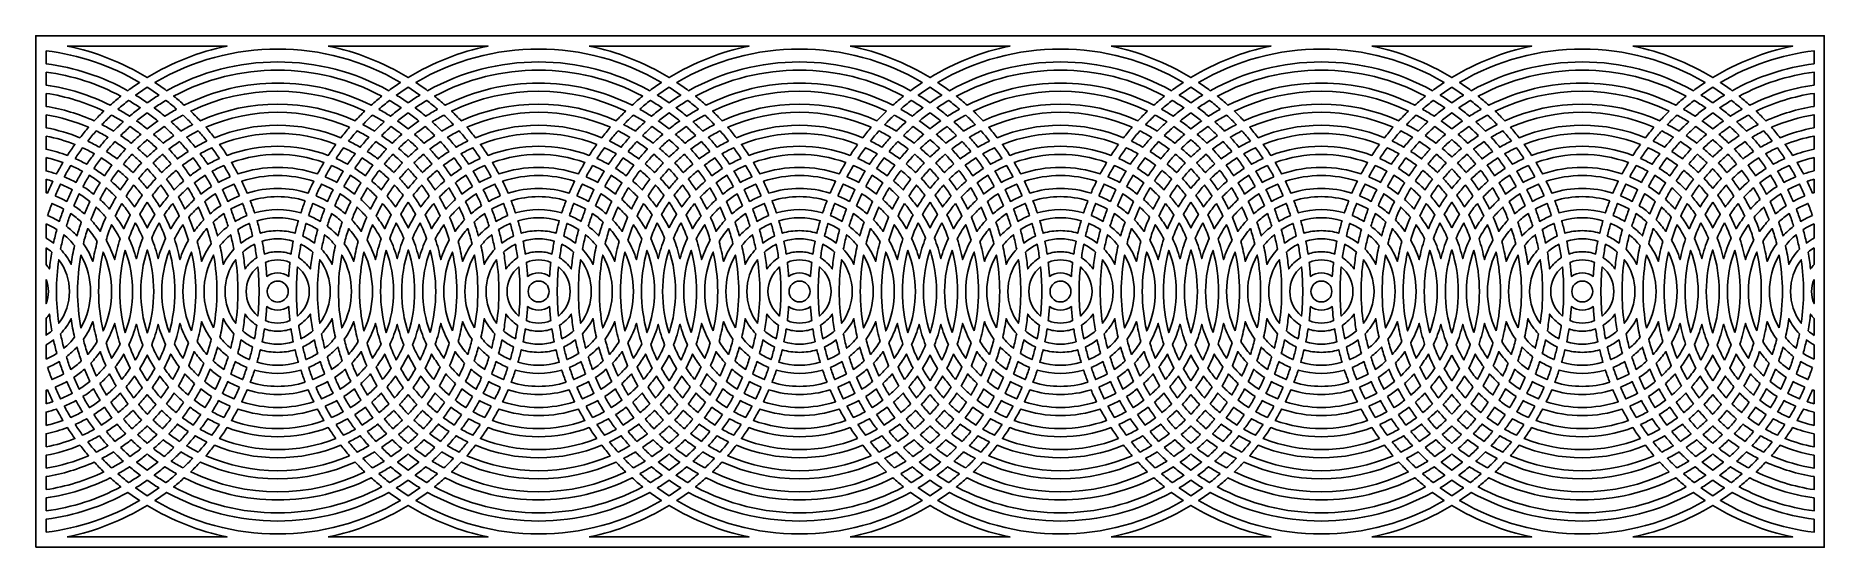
# Model space of a CAD drawing. Extents: x 3682 to 7182, y 5540 to 6540.
import ezdxf

# ---------------------------------------------------------------- set-up
doc = ezdxf.new("R2010")
doc.units = 0
doc.layers.add('LAYER_01', color=1, linetype='CONTINUOUS')

msp = doc.modelspace()

# ---------------------------------------------------------------- linework, layer by layer
at = {"layer": 'LAYER_01'}
msp.add_lwpolyline([(3681.8, 5539.9), (7181.8, 5539.9), (7181.8, 6539.9), (3681.8, 6539.9)], close=True, dxfattribs=at)
for points in [[(3701.8, 6510.6, -0.102997), (3884.9, 6448.7, 0.014241), (3862, 6432.6, 0.094776), (3701.8, 6485.1)], [(3743.5, 6519.9, -0.086403), (3899.9, 6458.2, -0.086403), (4056.3, 6519.9)], [(4155.2, 6488.8, 0.127078), (3937.9, 6432.6, 0.014241), (3915, 6448.7, -0.272098), (4395.5, 6448.7, 0.014241), (4372.6, 6432.6, 0.127078)], [(4254.1, 6519.9, -0.086403), (4410.6, 6458.2, -0.086403), (4567, 6519.9)], [(4665.9, 6488.8, 0.127078), (4448.5, 6432.6, 0.014241), (4425.6, 6448.7, -0.272098), (4906.1, 6448.7, 0.014241), (4883.2, 6432.6, 0.127078)], [(4764.8, 6519.9, -0.086403), (4921.2, 6458.2, -0.086403), (5077.6, 6519.9)], [(5176.5, 6488.8, 0.127078), (4959.1, 6432.6, 0.014241), (4936.2, 6448.7, -0.272098), (5416.7, 6448.7, 0.014241), (5393.9, 6432.6, 0.127078)], [(5275.4, 6519.9, -0.086403), (5431.8, 6458.2, -0.086403), (5588.2, 6519.9)], [(5687.1, 6488.8, 0.127078), (5469.7, 6432.6, 0.014241), (5446.8, 6448.7, -0.272098), (5927.3, 6448.7, 0.014241), (5904.5, 6432.6, 0.127078)], [(5786, 6519.9, -0.086403), (5942.4, 6458.2, -0.086403), (6098.8, 6519.9)], [(6197.7, 6488.8, 0.127078), (5980.3, 6432.6, 0.014241), (5957.5, 6448.7, -0.272098), (6437.9, 6448.7, 0.014241), (6415.1, 6432.6, 0.127078)], [(6296.6, 6519.9, -0.086403), (6453, 6458.2, -0.086403), (6609.4, 6519.9)], [(6708.3, 6488.8, 0.127078), (6490.9, 6432.6, 0.014241), (6468.1, 6448.7, -0.272098), (6948.5, 6448.7, 0.014241), (6925.7, 6432.6, 0.127078)], [(6807.2, 6519.9, -0.086403), (6963.6, 6458.2, -0.086403), (7120, 6519.9)], [(7161.8, 6485.1, 0.094776), (7001.5, 6432.6, 0.014241), (6978.7, 6448.7, -0.102997), (7161.8, 6510.6)], [(3701.8, 6469, -0.089568), (3848.2, 6421.9, 0.013926), (3827.4, 6404.2, 0.081292), (3701.8, 6443.5)], [(4358.8, 6421.9, 0.013926), (4338.1, 6404.2, 0.23682), (3972.4, 6404.2, 0.013926), (3951.6, 6421.9, -0.249853)], [(4869.5, 6421.9, 0.013926), (4848.7, 6404.2, 0.23682), (4483, 6404.2, 0.013926), (4462.3, 6421.9, -0.249853)], [(5380.1, 6421.9, 0.013926), (5359.3, 6404.2, 0.23682), (4993.7, 6404.2, 0.013926), (4972.9, 6421.9, -0.249853)], [(5890.7, 6421.9, 0.013926), (5869.9, 6404.2, 0.23682), (5504.3, 6404.2, 0.013926), (5483.5, 6421.9, -0.249853)], [(6401.3, 6421.9, 0.013926), (6380.5, 6404.2, 0.23682), (6014.9, 6404.2, 0.013926), (5994.1, 6421.9, -0.249853)], [(6911.9, 6421.9, 0.013926), (6891.1, 6404.2, 0.23682), (6525.5, 6404.2, 0.013926), (6504.7, 6421.9, -0.249853)], [(7161.8, 6443.5, 0.081292), (7036.1, 6404.2, 0.013926), (7015.3, 6421.9, -0.089568), (7161.8, 6469)], [(3701.8, 6427.4, -0.076018), (3814.9, 6392.6, 0.01366), (3796.2, 6373.5, 0.067579), (3701.8, 6401.8)], [(3842.5, 6396.3, -0.014239), (3863.3, 6413.5, -0.015574), (3886.2, 6399.2, 0.014807), (3865.4, 6382.6, 0.016326)], [(3899.9, 6409.1, -0.015154), (3922.8, 6423.9, 0.014568), (3899.9, 6439.4, 0.014568), (3877.1, 6423.9, -0.015154)], [(3957.4, 6396.3, 0.014239), (3936.6, 6413.5, 0.015574), (3913.7, 6399.2, -0.014807), (3934.5, 6382.6, -0.016326)], [(4325.6, 6392.6, 0.01366), (4306.8, 6373.5, 0.216529), (4003.7, 6373.5, 0.01366), (3984.9, 6392.6, -0.228813)], [(4353.1, 6396.3, -0.014239), (4373.9, 6413.5, -0.015574), (4396.8, 6399.2, 0.014807), (4376, 6382.6, 0.016326)], [(4410.6, 6409.1, -0.015154), (4433.4, 6423.9, 0.014568), (4410.6, 6439.4, 0.014568), (4387.7, 6423.9, -0.015154)], [(4468, 6396.3, 0.014239), (4447.2, 6413.5, 0.015574), (4424.3, 6399.2, -0.014807), (4445.1, 6382.6, -0.016326)], [(4836.2, 6392.6, 0.01366), (4817.4, 6373.5, 0.216529), (4514.3, 6373.5, 0.01366), (4495.5, 6392.6, -0.228813)], [(4863.7, 6396.3, -0.014239), (4884.5, 6413.5, -0.015574), (4907.4, 6399.2, 0.014807), (4886.6, 6382.6, 0.016326)], [(4921.2, 6439.4, 0.014568), (4898.3, 6423.9, -0.015154), (4921.2, 6409.1, -0.015154), (4944, 6423.9, 0.014568)], [(4978.6, 6396.3, 0.014239), (4957.8, 6413.5, 0.015574), (4935, 6399.2, -0.014807), (4955.7, 6382.6, -0.016326)], [(5346.8, 6392.6, 0.01366), (5328, 6373.5, 0.216529), (5024.9, 6373.5, 0.01366), (5006.2, 6392.6, -0.228813)], [(5374.4, 6396.3, -0.014239), (5395.1, 6413.5, -0.015574), (5418, 6399.2, 0.014807), (5397.2, 6382.6, 0.016326)], [(5431.8, 6409.1, -0.015154), (5454.6, 6423.9, 0.014568), (5431.8, 6439.4, 0.014568), (5408.9, 6423.9, -0.015154)], [(5489.2, 6396.3, 0.014239), (5468.4, 6413.5, 0.015574), (5445.6, 6399.2, -0.014807), (5466.3, 6382.6, -0.016326)], [(5857.4, 6392.6, 0.01366), (5838.6, 6373.5, 0.216529), (5535.5, 6373.5, 0.01366), (5516.8, 6392.6, -0.228813)], [(5885, 6396.3, -0.014239), (5905.8, 6413.5, -0.015574), (5928.6, 6399.2, 0.014807), (5907.8, 6382.6, 0.016326)], [(5942.4, 6409.1, -0.015154), (5965.2, 6423.9, 0.014568), (5942.4, 6439.4, 0.014568), (5919.5, 6423.9, -0.015154)], [(5999.8, 6396.3, 0.014239), (5979, 6413.5, 0.015574), (5956.2, 6399.2, -0.014807), (5977, 6382.6, -0.016326)], [(6368, 6392.6, 0.01366), (6349.2, 6373.5, 0.216529), (6046.1, 6373.5, 0.01366), (6027.4, 6392.6, -0.228813)], [(6395.6, 6396.3, -0.014239), (6416.4, 6413.5, -0.015574), (6439.2, 6399.2, 0.014807), (6418.4, 6382.6, 0.016326)], [(6453, 6439.4, 0.014568), (6430.2, 6423.9, -0.015154), (6453, 6409.1, -0.015154), (6475.8, 6423.9, 0.014568)], [(6510.4, 6396.3, 0.014239), (6489.6, 6413.5, 0.015574), (6466.8, 6399.2, -0.014807), (6487.6, 6382.6, -0.016326)], [(6878.6, 6392.6, 0.01366), (6859.8, 6373.5, 0.216529), (6556.7, 6373.5, 0.01366), (6538, 6392.6, -0.228813)], [(6906.2, 6396.3, -0.014239), (6927, 6413.5, -0.015574), (6949.8, 6399.2, 0.014807), (6929, 6382.6, 0.016326)], [(6963.6, 6409.1, -0.015154), (6986.4, 6423.9, 0.014568), (6963.6, 6439.4, 0.014568), (6940.8, 6423.9, -0.015154)], [(7021, 6396.3, 0.014239), (7000.2, 6413.5, 0.015574), (6977.4, 6399.2, -0.014807), (6998.2, 6382.6, -0.016326)], [(7161.8, 6401.8, 0.067579), (7067.3, 6373.5, 0.01366), (7048.6, 6392.6, -0.076018), (7161.8, 6427.4)], [(3701.8, 6385.6, -0.06216), (3785, 6361, 0.013435), (3768.3, 6340.6, 0.053411), (3701.8, 6360)], [(3830, 6384.9, 0.013964), (3811.3, 6366.2, -0.017834), (3834.1, 6353.5, -0.014526), (3852.9, 6371.6, 0.016865)], [(3899.9, 6389.5, -0.015217), (3920.7, 6373.3, 0.015961), (3899.9, 6357.7, 0.015961), (3879.2, 6373.3, -0.015217)], [(3969.9, 6384.9, -0.013964), (3988.6, 6366.2, 0.017834), (3965.8, 6353.5, 0.014526), (3947, 6371.6, -0.016865)], [(4295.6, 6361, 0.013435), (4278.9, 6340.6, 0.197543), (4031.6, 6340.6, 0.013435), (4014.9, 6361, -0.20901)], [(4340.6, 6384.9, 0.013964), (4321.9, 6366.2, -0.017834), (4344.7, 6353.5, -0.014526), (4363.5, 6371.6, 0.016865)], [(4410.6, 6389.5, -0.015217), (4431.3, 6373.3, 0.015961), (4410.6, 6357.7, 0.015961), (4389.8, 6373.3, -0.015217)], [(4480.5, 6384.9, -0.013964), (4499.2, 6366.2, 0.017834), (4476.4, 6353.5, 0.014526), (4457.6, 6371.6, -0.016865)], [(4806.2, 6361, 0.013435), (4789.5, 6340.6, 0.197543), (4542.2, 6340.6, 0.013435), (4525.5, 6361, -0.20901)], [(4851.2, 6384.9, 0.013964), (4832.5, 6366.2, -0.017834), (4855.3, 6353.5, -0.014526), (4874.1, 6371.6, 0.016865)], [(4921.2, 6357.7, 0.015961), (4900.4, 6373.3, -0.015217), (4921.2, 6389.5, -0.015217), (4941.9, 6373.3, 0.015961)], [(4991.1, 6384.9, -0.013964), (5009.8, 6366.2, 0.017834), (4987, 6353.5, 0.014526), (4968.2, 6371.6, -0.016865)], [(5316.8, 6361, 0.013435), (5300.1, 6340.6, 0.197543), (5052.8, 6340.6, 0.013435), (5036.1, 6361, -0.20901)], [(5361.9, 6384.9, 0.013964), (5343.1, 6366.2, -0.017834), (5365.9, 6353.5, -0.014526), (5384.7, 6371.6, 0.016865)], [(5431.8, 6389.5, -0.015217), (5452.6, 6373.3, 0.015961), (5431.8, 6357.7, 0.015961), (5411, 6373.3, -0.015217)], [(5501.7, 6384.9, -0.013964), (5520.4, 6366.2, 0.017834), (5497.6, 6353.5, 0.014526), (5478.9, 6371.6, -0.016865)], [(5827.4, 6361, 0.013435), (5810.7, 6340.6, 0.197543), (5563.4, 6340.6, 0.013435), (5546.7, 6361, -0.20901)], [(5872.5, 6384.9, 0.013964), (5853.7, 6366.2, -0.017834), (5876.5, 6353.5, -0.014526), (5895.3, 6371.6, 0.016865)], [(5942.4, 6389.5, -0.015217), (5963.2, 6373.3, 0.015961), (5942.4, 6357.7, 0.015961), (5921.6, 6373.3, -0.015217)], [(6012.3, 6384.9, -0.013964), (6031, 6366.2, 0.017834), (6008.2, 6353.5, 0.014526), (5989.5, 6371.6, -0.016865)], [(6338, 6361, 0.013435), (6321.3, 6340.6, 0.197543), (6074, 6340.6, 0.013435), (6057.3, 6361, -0.20901)], [(6383.1, 6384.9, 0.013964), (6364.3, 6366.2, -0.017834), (6387.1, 6353.5, -0.014526), (6405.9, 6371.6, 0.016865)], [(6453, 6357.7, 0.015961), (6432.2, 6373.3, -0.015217), (6453, 6389.5, -0.015217), (6473.8, 6373.3, 0.015961)], [(6522.9, 6384.9, -0.013964), (6541.6, 6366.2, 0.017834), (6518.8, 6353.5, 0.014526), (6500.1, 6371.6, -0.016865)], [(6848.6, 6361, 0.013435), (6831.9, 6340.6, 0.197543), (6584.7, 6340.6, 0.013435), (6567.9, 6361, -0.20901)], [(6893.7, 6384.9, 0.013964), (6874.9, 6366.2, -0.017834), (6897.8, 6353.5, -0.014526), (6916.5, 6371.6, 0.016865)], [(6963.6, 6389.5, -0.015217), (6984.4, 6373.3, 0.015961), (6963.6, 6357.7, 0.015961), (6942.8, 6373.3, -0.015217)], [(7033.5, 6384.9, -0.013964), (7052.3, 6366.2, 0.017834), (7029.4, 6353.5, 0.014526), (7010.7, 6371.6, -0.016865)], [(7161.8, 6360, 0.053411), (7095.3, 6340.6, 0.013435), (7078.6, 6361, -0.06216), (7161.8, 6385.6)], [(3701.8, 6343.8, -0.047734), (3758.4, 6327.4, 0.013249), (3743.7, 6306, 0.038454), (3701.8, 6318)], [(3783.4, 6334, -0.013737), (3800.1, 6354, -0.018533), (3822.9, 6341.6, 0.014308), (3806.2, 6322.1, 0.019802)], [(3847.9, 6344.7, -0.014938), (3866.6, 6362.5, -0.016498), (3887.4, 6347.2, 0.015696), (3868.7, 6329.8, 0.017474)], [(3899.9, 6302.7, 0.017275), (3881.2, 6319.7, -0.016251), (3899.9, 6336.9, -0.016251), (3918.7, 6319.7, 0.017275)], [(3952, 6344.7, 0.014938), (3933.2, 6362.5, 0.016498), (3912.4, 6347.2, -0.015696), (3931.2, 6329.8, -0.017474)], [(4016.5, 6334, 0.013737), (3999.8, 6354, 0.018533), (3977, 6341.6, -0.014308), (3993.7, 6322.1, -0.019802)], [(4269, 6327.4, 0.013249), (4254.3, 6306, 0.180083), (4056.2, 6306, 0.013249), (4041.5, 6327.4, -0.19058)], [(4294, 6334, -0.013737), (4310.7, 6354, -0.018533), (4333.5, 6341.6, 0.014308), (4316.8, 6322.1, 0.019802)], [(4358.5, 6344.7, -0.014938), (4377.3, 6362.5, -0.016498), (4398, 6347.2, 0.015696), (4379.3, 6329.8, 0.017474)], [(4410.6, 6302.7, 0.017275), (4391.8, 6319.7, -0.016251), (4410.6, 6336.9, -0.016251), (4429.3, 6319.7, 0.017275)], [(4462.6, 6344.7, 0.014938), (4443.8, 6362.5, 0.016498), (4423.1, 6347.2, -0.015696), (4441.8, 6329.8, -0.017474)], [(4527.1, 6334, 0.013737), (4510.4, 6354, 0.018533), (4487.6, 6341.6, -0.014308), (4504.3, 6322.1, -0.019802)], [(4779.6, 6327.4, 0.013249), (4764.9, 6306, 0.180083), (4566.8, 6306, 0.013249), (4552.1, 6327.4, -0.19058)], [(4804.6, 6334, -0.013737), (4821.3, 6354, -0.018533), (4844.1, 6341.6, 0.014308), (4827.4, 6322.1, 0.019802)], [(4869.1, 6344.7, -0.014938), (4887.9, 6362.5, -0.016498), (4908.7, 6347.2, 0.015696), (4889.9, 6329.8, 0.017474)], [(4921.2, 6302.7, 0.017275), (4902.4, 6319.7, -0.016251), (4921.2, 6336.9, -0.016251), (4939.9, 6319.7, 0.017275)], [(4973.2, 6344.7, 0.014938), (4954.5, 6362.5, 0.016498), (4933.7, 6347.2, -0.015696), (4952.4, 6329.8, -0.017474)], [(5037.7, 6334, 0.013737), (5021, 6354, 0.018533), (4998.2, 6341.6, -0.014308), (5014.9, 6322.1, -0.019802)], [(5290.2, 6327.4, 0.013249), (5275.5, 6306, 0.180083), (5077.4, 6306, 0.013249), (5062.8, 6327.4, -0.19058)], [(5315.2, 6334, -0.013737), (5331.9, 6354, -0.018533), (5354.7, 6341.6, 0.014308), (5338, 6322.1, 0.019802)], [(5379.7, 6344.7, -0.014938), (5398.5, 6362.5, -0.016498), (5419.3, 6347.2, 0.015696), (5400.5, 6329.8, 0.017474)], [(5431.8, 6302.7, 0.017275), (5413, 6319.7, -0.016251), (5431.8, 6336.9, -0.016251), (5450.5, 6319.7, 0.017275)], [(5483.8, 6344.7, 0.014938), (5465.1, 6362.5, 0.016498), (5444.3, 6347.2, -0.015696), (5463, 6329.8, -0.017474)], [(5548.4, 6334, 0.013737), (5531.6, 6354, 0.018533), (5508.8, 6341.6, -0.014308), (5525.5, 6322.1, -0.019802)], [(5800.8, 6327.4, 0.013249), (5786.1, 6306, 0.180083), (5588, 6306, 0.013249), (5573.4, 6327.4, -0.19058)], [(5825.8, 6334, -0.013737), (5842.5, 6354, -0.018533), (5865.3, 6341.6, 0.014308), (5848.6, 6322.1, 0.019802)], [(5890.3, 6344.7, -0.014938), (5909.1, 6362.5, -0.016498), (5929.9, 6347.2, 0.015696), (5911.1, 6329.8, 0.017474)], [(5942.4, 6302.7, 0.017275), (5923.6, 6319.7, -0.016251), (5942.4, 6336.9, -0.016251), (5961.1, 6319.7, 0.017275)], [(5994.4, 6344.7, 0.014938), (5975.7, 6362.5, 0.016498), (5954.9, 6347.2, -0.015696), (5973.6, 6329.8, -0.017474)], [(6059, 6334, 0.013737), (6042.3, 6354, 0.018533), (6019.4, 6341.6, -0.014308), (6036.1, 6322.1, -0.019802)], [(6311.4, 6327.4, 0.013249), (6296.7, 6306, 0.180083), (6098.6, 6306, 0.013249), (6084, 6327.4, -0.19058)], [(6336.4, 6334, -0.013737), (6353.1, 6354, -0.018533), (6375.9, 6341.6, 0.014308), (6359.2, 6322.1, 0.019802)], [(6400.9, 6344.7, -0.014938), (6419.7, 6362.5, -0.016498), (6440.5, 6347.2, 0.015696), (6421.7, 6329.8, 0.017474)], [(6453, 6302.7, 0.017275), (6434.2, 6319.7, -0.016251), (6453, 6336.9, -0.016251), (6471.7, 6319.7, 0.017275)], [(6505, 6344.7, 0.014938), (6486.3, 6362.5, 0.016498), (6465.5, 6347.2, -0.015696), (6484.2, 6329.8, -0.017474)], [(6569.6, 6334, 0.013737), (6552.9, 6354, 0.018533), (6530, 6341.6, -0.014308), (6546.7, 6322.1, -0.019802)], [(6822, 6327.4, 0.013249), (6807.3, 6306, 0.180083), (6609.2, 6306, 0.013249), (6594.6, 6327.4, -0.19058)], [(6847, 6334, -0.013737), (6863.7, 6354, -0.018533), (6886.5, 6341.6, 0.014308), (6869.8, 6322.1, 0.019802)], [(6911.5, 6344.7, -0.014938), (6930.3, 6362.5, -0.016498), (6951.1, 6347.2, 0.015696), (6932.3, 6329.8, 0.017474)], [(6963.6, 6302.7, 0.017275), (6944.8, 6319.7, -0.016251), (6963.6, 6336.9, -0.016251), (6982.3, 6319.7, 0.017275)], [(7015.6, 6344.7, 0.014938), (6996.9, 6362.5, 0.016498), (6976.1, 6347.2, -0.015696), (6994.8, 6329.8, -0.017474)], [(7080.2, 6334, 0.013737), (7063.5, 6354, 0.018533), (7040.6, 6341.6, -0.014308), (7057.3, 6322.1, -0.019802)], [(7161.8, 6318, 0.038454), (7119.9, 6306, 0.013249), (7105.2, 6327.4, -0.047734), (7161.8, 6343.8)], [(3701.8, 6301.7, -0.032341), (3735, 6292.1, 0.013098), (3722.4, 6269.8, 0.02216), (3701.8, 6275.8)], [(3758.8, 6299.9, -0.013556), (3773.4, 6321, -0.020727), (3796.3, 6309.3, 0.014155), (3781.6, 6288.6, 0.022431)], [(3795.4, 6280.5, -0.014616), (3810.1, 6301.1, -0.020455), (3830.8, 6286.7, 0.015503), (3816.2, 6266.1, 0.022258)], [(3820, 6313.7, -0.014735), (3836.7, 6333, -0.018185), (3857.5, 6318.3, 0.015536), (3840.8, 6299.2, 0.019491)], [(3853.3, 6289.3, -0.016135), (3870, 6308.3, -0.018033), (3888.7, 6291.3, 0.017265), (3872, 6272.3, 0.019452)], [(3946.6, 6289.3, 0.016135), (3929.9, 6308.3, 0.018033), (3911.2, 6291.3, -0.017265), (3927.9, 6272.3, -0.019452)], [(3979.9, 6313.7, 0.014735), (3963.2, 6333, 0.018185), (3942.4, 6318.3, -0.015536), (3959.1, 6299.2, -0.019491)], [(4004.5, 6280.5, 0.014616), (3989.8, 6301.1, 0.020455), (3969, 6286.7, -0.015503), (3983.7, 6266.1, -0.022258)], [(4041.1, 6299.9, 0.013556), (4026.5, 6321, 0.020727), (4003.6, 6309.3, -0.014155), (4018.3, 6288.6, -0.022431)], [(4155.2, 6282.6, 0.081749), (4077.5, 6269.8, 0.013098), (4064.8, 6292.1, -0.173815), (4245.7, 6292.1, 0.013098), (4233, 6269.8, 0.081749)], [(4269.4, 6299.9, -0.013556), (4284, 6321, -0.020727), (4306.9, 6309.3, 0.014155), (4292.2, 6288.6, 0.022431)], [(4306, 6280.5, -0.014616), (4320.7, 6301.1, -0.020455), (4341.5, 6286.7, 0.015503), (4326.8, 6266.1, 0.022258)], [(4330.6, 6313.7, -0.014735), (4347.3, 6333, -0.018185), (4368.1, 6318.3, 0.015536), (4351.4, 6299.2, 0.019491)], [(4363.9, 6289.3, -0.016135), (4380.6, 6308.3, -0.018033), (4399.3, 6291.3, 0.017265), (4382.6, 6272.3, 0.019452)], [(4457.2, 6289.3, 0.016135), (4440.5, 6308.3, 0.018033), (4421.8, 6291.3, -0.017265), (4438.5, 6272.3, -0.019452)], [(4490.5, 6313.7, 0.014735), (4473.8, 6333, 0.018185), (4453, 6318.3, -0.015536), (4469.7, 6299.2, -0.019491)], [(4515.1, 6280.5, 0.014616), (4500.4, 6301.1, 0.020455), (4479.6, 6286.7, -0.015503), (4494.3, 6266.1, -0.022258)], [(4551.7, 6299.9, 0.013556), (4537.1, 6321, 0.020727), (4514.2, 6309.3, -0.014155), (4528.9, 6288.6, -0.022431)], [(4665.9, 6282.6, 0.081749), (4588.1, 6269.8, 0.013098), (4575.4, 6292.1, -0.173815), (4756.3, 6292.1, 0.013098), (4743.6, 6269.8, 0.081749)], [(4780, 6299.9, -0.013556), (4794.6, 6321, -0.020727), (4817.5, 6309.3, 0.014155), (4802.8, 6288.6, 0.022431)], [(4816.6, 6280.5, -0.014616), (4831.3, 6301.1, -0.020455), (4852.1, 6286.7, 0.015503), (4837.4, 6266.1, 0.022258)], [(4841.2, 6313.7, -0.014735), (4857.9, 6333, -0.018185), (4878.7, 6318.3, 0.015536), (4862, 6299.2, 0.019491)], [(4874.5, 6289.3, -0.016135), (4891.2, 6308.3, -0.018033), (4909.9, 6291.3, 0.017265), (4893.2, 6272.3, 0.019452)], [(4967.8, 6289.3, 0.016135), (4951.1, 6308.3, 0.018033), (4932.4, 6291.3, -0.017265), (4949.1, 6272.3, -0.019452)], [(5001.1, 6313.7, 0.014735), (4984.4, 6333, 0.018185), (4963.6, 6318.3, -0.015536), (4980.3, 6299.2, -0.019491)], [(5025.7, 6280.5, 0.014616), (5011, 6301.1, 0.020455), (4990.3, 6286.7, -0.015503), (5004.9, 6266.1, -0.022258)], [(5062.3, 6299.9, 0.013556), (5047.7, 6321, 0.020727), (5024.8, 6309.3, -0.014155), (5039.5, 6288.6, -0.022431)], [(5176.5, 6282.6, 0.081749), (5098.7, 6269.8, 0.013098), (5086.1, 6292.1, -0.173815), (5266.9, 6292.1, 0.013098), (5254.2, 6269.8, 0.081749)], [(5290.6, 6299.9, -0.013556), (5305.3, 6321, -0.020727), (5328.1, 6309.3, 0.014155), (5313.4, 6288.6, 0.022431)], [(5327.2, 6280.5, -0.014616), (5341.9, 6301.1, -0.020455), (5362.7, 6286.7, 0.015503), (5348, 6266.1, 0.022258)], [(5351.8, 6313.7, -0.014735), (5368.5, 6333, -0.018185), (5389.3, 6318.3, 0.015536), (5372.6, 6299.2, 0.019491)], [(5385.1, 6289.3, -0.016135), (5401.8, 6308.3, -0.018033), (5420.6, 6291.3, 0.017265), (5403.8, 6272.3, 0.019452)], [(5478.4, 6289.3, 0.016135), (5461.7, 6308.3, 0.018033), (5443, 6291.3, -0.017265), (5459.7, 6272.3, -0.019452)], [(5511.7, 6313.7, 0.014735), (5495, 6333, 0.018185), (5474.2, 6318.3, -0.015536), (5490.9, 6299.2, -0.019491)], [(5536.3, 6280.5, 0.014616), (5521.7, 6301.1, 0.020455), (5500.9, 6286.7, -0.015503), (5515.5, 6266.1, -0.022258)], [(5572.9, 6299.9, 0.013556), (5558.3, 6321, 0.020727), (5535.4, 6309.3, -0.014155), (5550.1, 6288.6, -0.022431)], [(5687.1, 6282.6, 0.081749), (5609.3, 6269.8, 0.013098), (5596.7, 6292.1, -0.173815), (5777.5, 6292.1, 0.013098), (5764.9, 6269.8, 0.081749)], [(5801.2, 6299.9, -0.013556), (5815.9, 6321, -0.020727), (5838.7, 6309.3, 0.014155), (5824, 6288.6, 0.022431)], [(5837.8, 6280.5, -0.014616), (5852.5, 6301.1, -0.020455), (5873.3, 6286.7, 0.015503), (5858.6, 6266.1, 0.022258)], [(5862.4, 6313.7, -0.014735), (5879.1, 6333, -0.018185), (5899.9, 6318.3, 0.015536), (5883.2, 6299.2, 0.019491)], [(5895.7, 6289.3, -0.016135), (5912.4, 6308.3, -0.018033), (5931.2, 6291.3, 0.017265), (5914.5, 6272.3, 0.019452)], [(5989, 6289.3, 0.016135), (5972.3, 6308.3, 0.018033), (5953.6, 6291.3, -0.017265), (5970.3, 6272.3, -0.019452)], [(6022.3, 6313.7, 0.014735), (6005.6, 6333, 0.018185), (5984.8, 6318.3, -0.015536), (6001.6, 6299.2, -0.019491)], [(6046.9, 6280.5, 0.014616), (6032.3, 6301.1, 0.020455), (6011.5, 6286.7, -0.015503), (6026.1, 6266.1, -0.022258)], [(6083.6, 6299.9, 0.013556), (6068.9, 6321, 0.020727), (6046.1, 6309.3, -0.014155), (6060.7, 6288.6, -0.022431)], [(6197.7, 6282.6, 0.081749), (6119.9, 6269.8, 0.013098), (6107.3, 6292.1, -0.173815), (6288.1, 6292.1, 0.013098), (6275.5, 6269.8, 0.081749)], [(6311.8, 6299.9, -0.013556), (6326.5, 6321, -0.020727), (6349.3, 6309.3, 0.014155), (6334.6, 6288.6, 0.022431)], [(6348.4, 6280.5, -0.014616), (6363.1, 6301.1, -0.020455), (6383.9, 6286.7, 0.015503), (6369.2, 6266.1, 0.022258)], [(6373, 6313.7, -0.014735), (6389.7, 6333, -0.018185), (6410.5, 6318.3, 0.015536), (6393.8, 6299.2, 0.019491)], [(6406.3, 6289.3, -0.016135), (6423, 6308.3, -0.018033), (6441.8, 6291.3, 0.017265), (6425.1, 6272.3, 0.019452)], [(6499.7, 6289.3, 0.016135), (6482.9, 6308.3, 0.018033), (6464.2, 6291.3, -0.017265), (6480.9, 6272.3, -0.019452)], [(6532.9, 6313.7, 0.014735), (6516.2, 6333, 0.018185), (6495.4, 6318.3, -0.015536), (6512.2, 6299.2, -0.019491)], [(6557.5, 6280.5, 0.014616), (6542.9, 6301.1, 0.020455), (6522.1, 6286.7, -0.015503), (6536.8, 6266.1, -0.022258)], [(6594.2, 6299.9, 0.013556), (6579.5, 6321, 0.020727), (6556.7, 6309.3, -0.014155), (6571.3, 6288.6, -0.022431)], [(6708.3, 6282.6, 0.081749), (6630.5, 6269.8, 0.013098), (6617.9, 6292.1, -0.173815), (6798.7, 6292.1, 0.013098), (6786.1, 6269.8, 0.081749)], [(6822.4, 6299.9, -0.013556), (6837.1, 6321, -0.020727), (6859.9, 6309.3, 0.014155), (6845.2, 6288.6, 0.022431)], [(6859, 6280.5, -0.014616), (6873.7, 6301.1, -0.020455), (6894.5, 6286.7, 0.015503), (6879.8, 6266.1, 0.022258)], [(6883.6, 6313.7, -0.014735), (6900.3, 6333, -0.018185), (6921.1, 6318.3, 0.015536), (6904.4, 6299.2, 0.019491)], [(6916.9, 6289.3, -0.016135), (6933.6, 6308.3, -0.018033), (6952.4, 6291.3, 0.017265), (6935.7, 6272.3, 0.019452)], [(7010.3, 6289.3, 0.016135), (6993.6, 6308.3, 0.018033), (6974.8, 6291.3, -0.017265), (6991.5, 6272.3, -0.019452)], [(7043.6, 6313.7, 0.014735), (7026.8, 6333, 0.018185), (7006.1, 6318.3, -0.015536), (7022.8, 6299.2, -0.019491)], [(7068.2, 6280.5, 0.014616), (7053.5, 6301.1, 0.020455), (7032.7, 6286.7, -0.015503), (7047.4, 6266.1, -0.022258)], [(7104.8, 6299.9, 0.013556), (7090.1, 6321, 0.020727), (7067.3, 6309.3, -0.014155), (7081.9, 6288.6, -0.022431)], [(7161.8, 6275.8, 0.02216), (7141.1, 6269.8, 0.013098), (7128.5, 6292.1, -0.032341), (7161.8, 6301.7)], [(3737.5, 6264.1, -0.01342), (3750.1, 6286.2, -0.023695), (3773, 6275.1, 0.014077), (3760.3, 6253.2, 0.026073)], [(3774.1, 6245.2, -0.014603), (3786.8, 6267.1, -0.02362), (3807.5, 6252.6, 0.015657), (3794.9, 6230.5, 0.026247)], [(3828.7, 6256.1, -0.016187), (3843.3, 6276.8, -0.020523), (3862.1, 6259.7, 0.017524), (3847.4, 6238.6, 0.022586)], [(3899.9, 6241.3, -0.019781), (3916.7, 6260.8, 0.018123), (3899.9, 6279.9, 0.018123), (3883.2, 6260.8, -0.019781)], [(3971.2, 6256.1, 0.016187), (3956.5, 6276.8, 0.020523), (3937.8, 6259.7, -0.017524), (3952.5, 6238.6, -0.022586)], [(4025.8, 6245.2, 0.014603), (4013.1, 6267.1, 0.02362), (3992.3, 6252.6, -0.015657), (4005, 6230.5, -0.026247)], [(4062.4, 6264.1, 0.01342), (4049.8, 6286.2, 0.023695), (4026.9, 6275.1, -0.014077), (4039.6, 6253.2, -0.026073)], [(4155.2, 6241.4, 0.075557), (4095.4, 6232.3, 0.012982), (4084.8, 6255.4, -0.159298), (4225.7, 6255.4, 0.012982), (4215.1, 6232.3, 0.075557)], [(4248.1, 6264.1, -0.01342), (4260.7, 6286.2, -0.023695), (4283.6, 6275.1, 0.014077), (4270.9, 6253.2, 0.026073)], [(4284.7, 6245.2, -0.014603), (4297.4, 6267.1, -0.02362), (4318.2, 6252.6, 0.015657), (4305.5, 6230.5, 0.026247)], [(4339.3, 6256.1, -0.016187), (4354, 6276.8, -0.020523), (4372.7, 6259.7, 0.017524), (4358, 6238.6, 0.022586)], [(4410.6, 6241.3, -0.019781), (4427.3, 6260.8, 0.018123), (4410.6, 6279.9, 0.018123), (4393.8, 6260.8, -0.019781)], [(4481.8, 6256.1, 0.016187), (4467.1, 6276.8, 0.020523), (4448.4, 6259.7, -0.017524), (4463.1, 6238.6, -0.022586)], [(4536.4, 6245.2, 0.014603), (4523.7, 6267.1, 0.02362), (4502.9, 6252.6, -0.015657), (4515.6, 6230.5, -0.026247)], [(4573, 6264.1, 0.01342), (4560.4, 6286.2, 0.023695), (4537.5, 6275.1, -0.014077), (4550.2, 6253.2, -0.026073)], [(4665.9, 6241.4, 0.075557), (4606, 6232.3, 0.012982), (4595.4, 6255.4, -0.159298), (4736.3, 6255.4, 0.012982), (4725.7, 6232.3, 0.075557)], [(4758.7, 6264.1, -0.01342), (4771.3, 6286.2, -0.023695), (4794.2, 6275.1, 0.014077), (4781.5, 6253.2, 0.026073)], [(4795.3, 6245.2, -0.014603), (4808, 6267.1, -0.02362), (4828.8, 6252.6, 0.015657), (4816.1, 6230.5, 0.026247)], [(4849.9, 6256.1, -0.016187), (4864.6, 6276.8, -0.020523), (4883.3, 6259.7, 0.017524), (4868.6, 6238.6, 0.022586)], [(4921.2, 6279.9, 0.018123), (4904.4, 6260.8, -0.019781), (4921.2, 6241.3, -0.019781), (4937.9, 6260.8, 0.018123)], [(4992.4, 6256.1, 0.016187), (4977.8, 6276.8, 0.020523), (4959, 6259.7, -0.017524), (4973.7, 6238.6, -0.022586)], [(5047, 6245.2, 0.014603), (5034.3, 6267.1, 0.02362), (5013.6, 6252.6, -0.015657), (5026.2, 6230.5, -0.026247)], [(5083.6, 6264.1, 0.01342), (5071, 6286.2, 0.023695), (5048.1, 6275.1, -0.014077), (5060.8, 6253.2, -0.026073)], [(5176.5, 6241.4, 0.075557), (5116.6, 6232.3, 0.012982), (5106, 6255.4, -0.159298), (5246.9, 6255.4, 0.012982), (5236.3, 6232.3, 0.075557)], [(5269.3, 6264.1, -0.01342), (5282, 6286.2, -0.023695), (5304.8, 6275.1, 0.014077), (5292.2, 6253.2, 0.026073)], [(5305.9, 6245.2, -0.014603), (5318.6, 6267.1, -0.02362), (5339.4, 6252.6, 0.015657), (5326.7, 6230.5, 0.026247)], [(5360.5, 6256.1, -0.016187), (5375.2, 6276.8, -0.020523), (5393.9, 6259.7, 0.017524), (5379.3, 6238.6, 0.022586)], [(5431.8, 6241.3, -0.019781), (5448.5, 6260.8, 0.018123), (5431.8, 6279.9, 0.018123), (5415.1, 6260.8, -0.019781)], [(5503, 6256.1, 0.016187), (5488.4, 6276.8, 0.020523), (5469.6, 6259.7, -0.017524), (5484.3, 6238.6, -0.022586)], [(5557.6, 6245.2, 0.014603), (5545, 6267.1, 0.02362), (5524.2, 6252.6, -0.015657), (5536.8, 6230.5, -0.026247)], [(5594.2, 6264.1, 0.01342), (5581.6, 6286.2, 0.023695), (5558.7, 6275.1, -0.014077), (5571.4, 6253.2, -0.026073)], [(5687.1, 6241.4, 0.075557), (5627.2, 6232.3, 0.012982), (5616.6, 6255.4, -0.159298), (5757.5, 6255.4, 0.012982), (5746.9, 6232.3, 0.075557)], [(5779.9, 6264.1, -0.01342), (5792.6, 6286.2, -0.023695), (5815.4, 6275.1, 0.014077), (5802.8, 6253.2, 0.026073)], [(5816.6, 6245.2, -0.014603), (5829.2, 6267.1, -0.02362), (5850, 6252.6, 0.015657), (5837.3, 6230.5, 0.026247)], [(5871.1, 6256.1, -0.016187), (5885.8, 6276.8, -0.020523), (5904.5, 6259.7, 0.017524), (5889.9, 6238.6, 0.022586)], [(5942.4, 6241.3, -0.019781), (5959.1, 6260.8, 0.018123), (5942.4, 6279.9, 0.018123), (5925.7, 6260.8, -0.019781)], [(6013.6, 6256.1, 0.016187), (5999, 6276.8, 0.020523), (5980.2, 6259.7, -0.017524), (5994.9, 6238.6, -0.022586)], [(6068.2, 6245.2, 0.014603), (6055.6, 6267.1, 0.02362), (6034.8, 6252.6, -0.015657), (6047.4, 6230.5, -0.026247)], [(6104.8, 6264.1, 0.01342), (6092.2, 6286.2, 0.023695), (6069.4, 6275.1, -0.014077), (6082, 6253.2, -0.026073)], [(6197.7, 6241.4, 0.075557), (6137.8, 6232.3, 0.012982), (6127.2, 6255.4, -0.159298), (6268.1, 6255.4, 0.012982), (6257.5, 6232.3, 0.075557)], [(6290.5, 6264.1, -0.01342), (6303.2, 6286.2, -0.023695), (6326, 6275.1, 0.014077), (6313.4, 6253.2, 0.026073)], [(6327.2, 6245.2, -0.014603), (6339.8, 6267.1, -0.02362), (6360.6, 6252.6, 0.015657), (6348, 6230.5, 0.026247)], [(6381.7, 6256.1, -0.016187), (6396.4, 6276.8, -0.020523), (6415.1, 6259.7, 0.017524), (6400.5, 6238.6, 0.022586)], [(6453, 6279.9, 0.018123), (6436.3, 6260.8, -0.019781), (6453, 6241.3, -0.019781), (6469.7, 6260.8, 0.018123)], [(6524.2, 6256.1, 0.016187), (6509.6, 6276.8, 0.020523), (6490.8, 6259.7, -0.017524), (6505.5, 6238.6, -0.022586)], [(6578.8, 6245.2, 0.014603), (6566.2, 6267.1, 0.02362), (6545.4, 6252.6, -0.015657), (6558, 6230.5, -0.026247)], [(6615.4, 6264.1, 0.01342), (6602.8, 6286.2, 0.023695), (6580, 6275.1, -0.014077), (6592.6, 6253.2, -0.026073)], [(6708.3, 6241.4, 0.075557), (6648.4, 6232.3, 0.012982), (6637.8, 6255.4, -0.159298), (6778.7, 6255.4, 0.012982), (6768.1, 6232.3, 0.075557)], [(6801.1, 6264.1, -0.01342), (6813.8, 6286.2, -0.023695), (6836.6, 6275.1, 0.014077), (6824, 6253.2, 0.026073)], [(6837.8, 6245.2, -0.014603), (6850.4, 6267.1, -0.02362), (6871.2, 6252.6, 0.015657), (6858.6, 6230.5, 0.026247)], [(6892.3, 6256.1, -0.016187), (6907, 6276.8, -0.020523), (6925.7, 6259.7, 0.017524), (6911.1, 6238.6, 0.022586)], [(6963.6, 6241.3, -0.019781), (6980.3, 6260.8, 0.018123), (6963.6, 6279.9, 0.018123), (6946.9, 6260.8, -0.019781)], [(7034.9, 6256.1, 0.016187), (7020.2, 6276.8, 0.020523), (7001.4, 6259.7, -0.017524), (7016.1, 6238.6, -0.022586)], [(7089.4, 6245.2, 0.014603), (7076.8, 6267.1, 0.02362), (7056, 6252.6, -0.015657), (7068.6, 6230.5, -0.026247)], [(7126, 6264.1, 0.01342), (7113.4, 6286.2, 0.023695), (7090.6, 6275.1, -0.014077), (7103.2, 6253.2, -0.026073)], [(3701.8, 6259.3, -0.015299), (3715.1, 6255.4, 0.012982), (3704.5, 6232.3, 0.003525), (3701.8, 6233.1)], [(3719.6, 6226.9, -0.013338), (3730.2, 6249.9, -0.027883), (3753, 6239, 0.014108), (3742.4, 6216, 0.031407)], [(3756.2, 6207.6, -0.014759), (3766.8, 6230.9, -0.028307), (3787.6, 6215.9, 0.016149), (3777, 6191.8, 0.032492)], [(3807.4, 6219.9, -0.016505), (3820, 6242.5, -0.0242), (3838.8, 6224.6, 0.018262), (3826.2, 6201, 0.02747)], [(3858.6, 6226.5, -0.018581), (3873.3, 6248, -0.021082), (3890, 6228, 0.02074), (3875.3, 6205.4, 0.023722)], [(3941.2, 6226.5, 0.018581), (3926.6, 6248, 0.021082), (3909.9, 6228, -0.02074), (3924.5, 6205.4, -0.023722)], [(3992.5, 6219.9, 0.016505), (3979.8, 6242.5, 0.0242), (3961.1, 6224.6, -0.018262), (3973.7, 6201, -0.02747)], [(4043.7, 6207.6, 0.014759), (4033.1, 6230.9, 0.028307), (4012.3, 6215.9, -0.016149), (4022.9, 6191.8, -0.032492)], [(4080.3, 6226.9, 0.013338), (4069.7, 6249.9, 0.027883), (4046.9, 6239, -0.014108), (4057.5, 6216, -0.031407)], [(4230.2, 6226.9, -0.013338), (4240.8, 6249.9, -0.027883), (4263.6, 6239, 0.014108), (4253, 6216, 0.031407)], [(4266.8, 6207.6, -0.014759), (4277.4, 6230.9, -0.028307), (4298.2, 6215.9, 0.016149), (4287.6, 6191.8, 0.032492)], [(4318, 6219.9, -0.016505), (4330.7, 6242.5, -0.0242), (4349.4, 6224.6, 0.018262), (4336.8, 6201, 0.02747)], [(4369.2, 6226.5, -0.018581), (4383.9, 6248, -0.021082), (4400.6, 6228, 0.02074), (4386, 6205.4, 0.023722)], [(4451.9, 6226.5, 0.018581), (4437.2, 6248, 0.021082), (4420.5, 6228, -0.02074), (4435.1, 6205.4, -0.023722)], [(4503.1, 6219.9, 0.016505), (4490.4, 6242.5, 0.0242), (4471.7, 6224.6, -0.018262), (4484.3, 6201, -0.02747)], [(4554.3, 6207.6, 0.014759), (4543.7, 6230.9, 0.028307), (4522.9, 6215.9, -0.016149), (4533.5, 6191.8, -0.032492)], [(4590.9, 6226.9, 0.013338), (4580.3, 6249.9, 0.027883), (4557.5, 6239, -0.014108), (4568.1, 6216, -0.031407)], [(4740.8, 6226.9, -0.013338), (4751.4, 6249.9, -0.027883), (4774.2, 6239, 0.014108), (4763.6, 6216, 0.031407)], [(4777.4, 6207.6, -0.014759), (4788, 6230.9, -0.028307), (4808.8, 6215.9, 0.016149), (4798.2, 6191.8, 0.032492)], [(4828.6, 6219.9, -0.016505), (4841.3, 6242.5, -0.0242), (4860, 6224.6, 0.018262), (4847.4, 6201, 0.02747)], [(4879.9, 6226.5, -0.018581), (4894.5, 6248, -0.021082), (4911.2, 6228, 0.02074), (4896.6, 6205.4, 0.023722)], [(4962.5, 6226.5, 0.018581), (4947.8, 6248, 0.021082), (4931.1, 6228, -0.02074), (4945.8, 6205.4, -0.023722)], [(5013.7, 6219.9, 0.016505), (5001.1, 6242.5, 0.0242), (4982.3, 6224.6, -0.018262), (4994.9, 6201, -0.02747)], [(5064.9, 6207.6, 0.014759), (5054.3, 6230.9, 0.028307), (5033.5, 6215.9, -0.016149), (5044.1, 6191.8, -0.032492)], [(5101.5, 6226.9, 0.013338), (5090.9, 6249.9, 0.027883), (5068.1, 6239, -0.014108), (5078.7, 6216, -0.031407)], [(5251.4, 6226.9, -0.013338), (5262, 6249.9, -0.027883), (5284.8, 6239, 0.014108), (5274.2, 6216, 0.031407)], [(5288, 6207.6, -0.014759), (5298.6, 6230.9, -0.028307), (5319.4, 6215.9, 0.016149), (5308.8, 6191.8, 0.032492)], [(5339.2, 6219.9, -0.016505), (5351.9, 6242.5, -0.0242), (5370.6, 6224.6, 0.018262), (5358, 6201, 0.02747)], [(5390.5, 6226.5, -0.018581), (5405.1, 6248, -0.021082), (5421.8, 6228, 0.02074), (5407.2, 6205.4, 0.023722)], [(5473.1, 6226.5, 0.018581), (5458.4, 6248, 0.021082), (5441.7, 6228, -0.02074), (5456.4, 6205.4, -0.023722)], [(5524.3, 6219.9, 0.016505), (5511.7, 6242.5, 0.0242), (5492.9, 6224.6, -0.018262), (5505.5, 6201, -0.02747)], [(5575.5, 6207.6, 0.014759), (5564.9, 6230.9, 0.028307), (5544.1, 6215.9, -0.016149), (5554.7, 6191.8, -0.032492)], [(5612.1, 6226.9, 0.013338), (5601.6, 6249.9, 0.027883), (5578.7, 6239, -0.014108), (5589.3, 6216, -0.031407)], [(5762, 6226.9, -0.013338), (5772.6, 6249.9, -0.027883), (5795.4, 6239, 0.014108), (5784.8, 6216, 0.031407)], [(5798.6, 6207.6, -0.014759), (5809.2, 6230.9, -0.028307), (5830, 6215.9, 0.016149), (5819.4, 6191.8, 0.032492)], [(5849.8, 6219.9, -0.016505), (5862.5, 6242.5, -0.0242), (5881.2, 6224.6, 0.018262), (5868.6, 6201, 0.02747)], [(5901.1, 6226.5, -0.018581), (5915.7, 6248, -0.021082), (5932.5, 6228, 0.02074), (5917.8, 6205.4, 0.023722)], [(5983.7, 6226.5, 0.018581), (5969, 6248, 0.021082), (5952.3, 6228, -0.02074), (5967, 6205.4, -0.023722)], [(6034.9, 6219.9, 0.016505), (6022.3, 6242.5, 0.0242), (6003.5, 6224.6, -0.018262), (6016.2, 6201, -0.02747)], [(6086.1, 6207.6, 0.014759), (6075.5, 6230.9, 0.028307), (6054.7, 6215.9, -0.016149), (6065.3, 6191.8, -0.032492)], [(6122.8, 6226.9, 0.013338), (6112.2, 6249.9, 0.027883), (6089.3, 6239, -0.014108), (6099.9, 6216, -0.031407)], [(6272.6, 6226.9, -0.013338), (6283.2, 6249.9, -0.027883), (6306, 6239, 0.014108), (6295.4, 6216, 0.031407)], [(6309.2, 6207.6, -0.014759), (6319.8, 6230.9, -0.028307), (6340.6, 6215.9, 0.016149), (6330, 6191.8, 0.032492)], [(6360.5, 6219.9, -0.016505), (6373.1, 6242.5, -0.0242), (6391.8, 6224.6, 0.018262), (6379.2, 6201, 0.02747)], [(6411.7, 6226.5, -0.018581), (6426.4, 6248, -0.021082), (6443.1, 6228, 0.02074), (6428.4, 6205.4, 0.023722)], [(6494.3, 6226.5, 0.018581), (6479.6, 6248, 0.021082), (6462.9, 6228, -0.02074), (6477.6, 6205.4, -0.023722)], [(6545.5, 6219.9, 0.016505), (6532.9, 6242.5, 0.0242), (6514.1, 6224.6, -0.018262), (6526.8, 6201, -0.02747)], [(6596.7, 6207.6, 0.014759), (6586.1, 6230.9, 0.028307), (6565.4, 6215.9, -0.016149), (6575.9, 6191.8, -0.032492)], [(6633.4, 6226.9, 0.013338), (6622.8, 6249.9, 0.027883), (6599.9, 6239, -0.014108), (6610.5, 6216, -0.031407)], [(6783.2, 6226.9, -0.013338), (6793.8, 6249.9, -0.027883), (6816.6, 6239, 0.014108), (6806, 6216, 0.031407)], [(6819.8, 6207.6, -0.014759), (6830.4, 6230.9, -0.028307), (6851.2, 6215.9, 0.016149), (6840.6, 6191.8, 0.032492)], [(6871.1, 6219.9, -0.016505), (6883.7, 6242.5, -0.0242), (6902.4, 6224.6, 0.018262), (6889.8, 6201, 0.02747)], [(6922.3, 6226.5, -0.018581), (6937, 6248, -0.021082), (6953.7, 6228, 0.02074), (6939, 6205.4, 0.023722)], [(7004.9, 6226.5, 0.018581), (6990.2, 6248, 0.021082), (6973.5, 6228, -0.02074), (6988.2, 6205.4, -0.023722)], [(7056.1, 6219.9, 0.016505), (7043.5, 6242.5, 0.0242), (7024.7, 6224.6, -0.018262), (7037.4, 6201, -0.02747)], [(7107.3, 6207.6, 0.014759), (7096.8, 6230.9, 0.028307), (7076, 6215.9, -0.016149), (7086.6, 6191.8, -0.032492)], [(7144, 6226.9, 0.013338), (7133.4, 6249.9, 0.027883), (7110.5, 6239, -0.014108), (7121.1, 6216, -0.031407)], [(7161.8, 6233.1, 0.003525), (7159, 6232.3, 0.012982), (7148.5, 6255.4, -0.015299), (7161.8, 6259.3)], [(3705, 6188.3, -0.013332), (3713.5, 6212.1, -0.034199), (3736.3, 6201.1, 0.014337), (3727.8, 6176.8, 0.039942)], [(3789.5, 6179.9, -0.017356), (3800.1, 6204.9, -0.030204), (3818.8, 6185, 0.020155), (3808.2, 6157.4, 0.036357)], [(3850, 6212, 0.019756), (3837.4, 6187.4, -0.030915), (3854.1, 6162.5, -0.023166), (3866.7, 6189.8, 0.025932)], [(3899.9, 6214.3, -0.022556), (3914.6, 6190.6, 0.026669), (3899.9, 6164.1, 0.026669), (3885.3, 6190.6, -0.022556)], [(3949.9, 6212, -0.019756), (3962.5, 6187.4, 0.030915), (3945.8, 6162.5, 0.023166), (3933.2, 6189.8, -0.025932)], [(4010.4, 6179.9, 0.017356), (3999.8, 6204.9, 0.030204), (3981.1, 6185, -0.020155), (3991.7, 6157.4, -0.036357)], [(4094.9, 6188.3, 0.013332), (4086.4, 6212.1, 0.034199), (4063.5, 6201.1, -0.014337), (4072.1, 6176.8, -0.039942)], [(4209, 6217.4, 0.012907), (4200.5, 6193.6, 0.144145), (4110, 6193.6, 0.012907), (4101.5, 6217.4, -0.148215)], [(4215.6, 6188.3, -0.013332), (4224.1, 6212.1, -0.034199), (4247, 6201.1, 0.014337), (4238.4, 6176.8, 0.039942)], [(4300.1, 6179.9, -0.017356), (4310.7, 6204.9, -0.030204), (4329.4, 6185, 0.020155), (4318.8, 6157.4, 0.036357)], [(4360.6, 6212, 0.019756), (4348, 6187.4, -0.030915), (4364.7, 6162.5, -0.023166), (4377.3, 6189.8, 0.025932)], [(4410.6, 6214.3, -0.022556), (4425.2, 6190.6, 0.026669), (4410.6, 6164.1, 0.026669), (4395.9, 6190.6, -0.022556)], [(4460.5, 6212, -0.019756), (4473.1, 6187.4, 0.030915), (4456.4, 6162.5, 0.023166), (4443.8, 6189.8, -0.025932)], [(4521, 6179.9, 0.017356), (4510.4, 6204.9, 0.030204), (4491.7, 6185, -0.020155), (4502.3, 6157.4, -0.036357)], [(4605.5, 6188.3, 0.013332), (4597, 6212.1, 0.034199), (4574.1, 6201.1, -0.014337), (4582.7, 6176.8, -0.039942)], [(4719.7, 6217.4, 0.012907), (4711.1, 6193.6, 0.144145), (4620.6, 6193.6, 0.012907), (4612.1, 6217.4, -0.148215)], [(4726.2, 6188.3, -0.013332), (4734.7, 6212.1, -0.034199), (4757.6, 6201.1, 0.014337), (4749, 6176.8, 0.039942)], [(4810.7, 6179.9, -0.017356), (4821.3, 6204.9, -0.030204), (4840, 6185, 0.020155), (4829.4, 6157.4, 0.036357)], [(4871.2, 6212, 0.019756), (4858.6, 6187.4, -0.030915), (4875.3, 6162.5, -0.023166), (4887.9, 6189.8, 0.025932)], [(4921.2, 6164.1, 0.026669), (4906.5, 6190.6, -0.022556), (4921.2, 6214.3, -0.022556), (4935.8, 6190.6, 0.026669)], [(4971.1, 6212, -0.019756), (4983.7, 6187.4, 0.030915), (4967, 6162.5, 0.023166), (4954.4, 6189.8, -0.025932)], [(5031.6, 6179.9, 0.017356), (5021, 6204.9, 0.030204), (5002.3, 6185, -0.020155), (5012.9, 6157.4, -0.036357)], [(5116.1, 6188.3, 0.013332), (5107.6, 6212.1, 0.034199), (5084.8, 6201.1, -0.014337), (5093.3, 6176.8, -0.039942)], [(5230.3, 6217.4, 0.012907), (5221.7, 6193.6, 0.144145), (5131.2, 6193.6, 0.012907), (5122.7, 6217.4, -0.148215)], [(5236.8, 6188.3, -0.013332), (5245.3, 6212.1, -0.034199), (5268.2, 6201.1, 0.014337), (5259.6, 6176.8, 0.039942)], [(5321.3, 6179.9, -0.017356), (5331.9, 6204.9, -0.030204), (5350.6, 6185, 0.020155), (5340.1, 6157.4, 0.036357)], [(5381.8, 6212, 0.019756), (5369.2, 6187.4, -0.030915), (5385.9, 6162.5, -0.023166), (5398.5, 6189.8, 0.025932)], [(5431.8, 6214.3, -0.022556), (5446.4, 6190.6, 0.026669), (5431.8, 6164.1, 0.026669), (5417.1, 6190.6, -0.022556)], [(5481.7, 6212, -0.019756), (5494.3, 6187.4, 0.030915), (5477.6, 6162.5, 0.023166), (5465, 6189.8, -0.025932)], [(5542.2, 6179.9, 0.017356), (5531.6, 6204.9, 0.030204), (5512.9, 6185, -0.020155), (5523.5, 6157.4, -0.036357)], [(5626.7, 6188.3, 0.013332), (5618.2, 6212.1, 0.034199), (5595.4, 6201.1, -0.014337), (5603.9, 6176.8, -0.039942)], [(5740.9, 6217.4, 0.012907), (5732.3, 6193.6, 0.144145), (5641.8, 6193.6, 0.012907), (5633.3, 6217.4, -0.148215)], [(5747.4, 6188.3, -0.013332), (5755.9, 6212.1, -0.034199), (5778.8, 6201.1, 0.014337), (5770.2, 6176.8, 0.039942)], [(5831.9, 6179.9, -0.017356), (5842.5, 6204.9, -0.030204), (5861.3, 6185, 0.020155), (5850.7, 6157.4, 0.036357)], [(5892.4, 6212, 0.019756), (5879.8, 6187.4, -0.030915), (5896.5, 6162.5, -0.023166), (5909.2, 6189.8, 0.025932)], [(5942.4, 6214.3, -0.022556), (5957, 6190.6, 0.026669), (5942.4, 6164.1, 0.026669), (5927.7, 6190.6, -0.022556)], [(5992.3, 6212, -0.019756), (6004.9, 6187.4, 0.030915), (5988.2, 6162.5, 0.023166), (5975.6, 6189.8, -0.025932)], [(6052.8, 6179.9, 0.017356), (6042.2, 6204.9, 0.030204), (6023.5, 6185, -0.020155), (6034.1, 6157.4, -0.036357)], [(6137.4, 6188.3, 0.013332), (6128.8, 6212.1, 0.034199), (6106, 6201.1, -0.014337), (6114.5, 6176.8, -0.039942)], [(6251.5, 6217.4, 0.012907), (6242.9, 6193.6, 0.144145), (6152.4, 6193.6, 0.012907), (6143.9, 6217.4, -0.148215)], [(6258, 6188.3, -0.013332), (6266.6, 6212.1, -0.034199), (6289.4, 6201.1, 0.014337), (6280.8, 6176.8, 0.039942)], [(6342.5, 6179.9, -0.017356), (6353.1, 6204.9, -0.030204), (6371.9, 6185, 0.020155), (6361.3, 6157.4, 0.036357)], [(6403, 6212, 0.019756), (6390.4, 6187.4, -0.030915), (6407.1, 6162.5, -0.023166), (6419.8, 6189.8, 0.025932)], [(6453, 6164.1, 0.026669), (6438.3, 6190.6, -0.022556), (6453, 6214.3, -0.022556), (6467.7, 6190.6, 0.026669)], [(6502.9, 6212, -0.019756), (6515.5, 6187.4, 0.030915), (6498.8, 6162.5, 0.023166), (6486.2, 6189.8, -0.025932)], [(6563.4, 6179.9, 0.017356), (6552.9, 6204.9, 0.030204), (6534.1, 6185, -0.020155), (6544.7, 6157.4, -0.036357)], [(6648, 6188.3, 0.013332), (6639.4, 6212.1, 0.034199), (6616.6, 6201.1, -0.014337), (6625.1, 6176.8, -0.039942)], [(6762.1, 6217.4, 0.012907), (6753.5, 6193.6, 0.144145), (6663, 6193.6, 0.012907), (6654.5, 6217.4, -0.148215)], [(6768.6, 6188.3, -0.013332), (6777.2, 6212.1, -0.034199), (6800, 6201.1, 0.014337), (6791.4, 6176.8, 0.039942)], [(6853.1, 6179.9, -0.017356), (6863.7, 6204.9, -0.030204), (6882.5, 6185, 0.020155), (6871.9, 6157.4, 0.036357)], [(6913.7, 6212, 0.019756), (6901, 6187.4, -0.030915), (6917.7, 6162.5, -0.023166), (6930.4, 6189.8, 0.025932)], [(6963.6, 6214.3, -0.022556), (6978.3, 6190.6, 0.026669), (6963.6, 6164.1, 0.026669), (6948.9, 6190.6, -0.022556)], [(7013.5, 6212, -0.019756), (7026.2, 6187.4, 0.030915), (7009.4, 6162.5, 0.023166), (6996.8, 6189.8, -0.025932)], [(7074.1, 6179.9, 0.017356), (7063.5, 6204.9, 0.030204), (7044.7, 6185, -0.020155), (7055.3, 6157.4, -0.036357)], [(7158.6, 6188.3, 0.013332), (7150, 6212.1, 0.034199), (7127.2, 6201.1, -0.014337), (7135.7, 6176.8, -0.039942)], [(3701.8, 6172.3, -0.041872), (3723, 6161, 0.015077), (3716.5, 6134.7, 0.036996), (3701.8, 6144.3)], [(3741.6, 6167.5, -0.015261), (3750.1, 6192.4, -0.036003), (3770.9, 6175.7, 0.017483), (3762.4, 6148.6, 0.04393)], [(3774.9, 6133.2, -0.019757), (3783.4, 6162.9, -0.042368), (3802.2, 6137.8, 0.027256), (3793.6, 6098.8, 0.061381)], [(3819.4, 6140, -0.022955), (3830, 6170.4, -0.03579), (3846.7, 6142.6, 0.032035), (3836.2, 6102.4, 0.051269)], [(3876.6, 6173.9, 0.026539), (3864, 6143.7, -0.043603), (3878.7, 6104.1, -0.037372), (3891.3, 6144.5, 0.03071)], [(3923.2, 6173.9, -0.026539), (3935.9, 6143.7, 0.043603), (3921.2, 6104.1, 0.037372), (3908.6, 6144.5, -0.03071)], [(3980.4, 6140, 0.022955), (3969.8, 6170.4, 0.03579), (3953.1, 6142.6, -0.032035), (3963.7, 6102.4, -0.051269)], [(4025, 6133.2, 0.019757), (4016.5, 6162.9, 0.042368), (3997.7, 6137.8, -0.027256), (4006.3, 6098.8, -0.061381)], [(4058.3, 6167.5, 0.015261), (4049.7, 6192.4, 0.036003), (4029, 6175.7, -0.017483), (4037.5, 6148.6, -0.04393)], [(4106.2, 6148.3, 0.013478), (4099.7, 6173, 0.044824), (4076.9, 6161, -0.015077), (4083.4, 6134.7, -0.056007)], [(4155.2, 6158.9, 0.072524), (4121.3, 6153.9, 0.012893), (4114.8, 6178.3, -0.143221), (4195.7, 6178.3, 0.012893), (4189.2, 6153.9, 0.072524)], [(4204.3, 6148.3, -0.013478), (4210.8, 6173, -0.044824), (4233.6, 6161, 0.015077), (4227.1, 6134.7, 0.056007)], [(4252.2, 6167.5, -0.015261), (4260.7, 6192.4, -0.036003), (4281.5, 6175.7, 0.017483), (4273, 6148.6, 0.04393)], [(4285.5, 6133.2, -0.019757), (4294, 6162.9, -0.042368), (4312.8, 6137.8, 0.027256), (4304.2, 6098.8, 0.061381)], [(4330.1, 6140, -0.022955), (4340.6, 6170.4, -0.03579), (4357.4, 6142.6, 0.032035), (4346.8, 6102.4, 0.051269)], [(4387.2, 6173.9, 0.026539), (4374.6, 6143.7, -0.043603), (4389.3, 6104.1, -0.037372), (4401.9, 6144.5, 0.03071)], [(4433.9, 6173.9, -0.026539), (4446.5, 6143.7, 0.043603), (4431.8, 6104.1, 0.037372), (4419.2, 6144.5, -0.03071)], [(4491, 6140, 0.022955), (4480.5, 6170.4, 0.03579), (4463.7, 6142.6, -0.032035), (4474.3, 6102.4, -0.051269)], [(4535.6, 6133.2, 0.019757), (4527.1, 6162.9, 0.042368), (4508.3, 6137.8, -0.027256), (4516.9, 6098.8, -0.061381)], [(4568.9, 6167.5, 0.015261), (4560.4, 6192.4, 0.036003), (4539.6, 6175.7, -0.017483), (4548.1, 6148.6, -0.04393)], [(4616.8, 6148.3, 0.013478), (4610.3, 6173, 0.044824), (4587.5, 6161, -0.015077), (4594, 6134.7, -0.056007)], [(4665.9, 6158.9, 0.072524), (4631.9, 6153.9, 0.012893), (4625.4, 6178.3, -0.143221), (4706.3, 6178.3, 0.012893), (4699.8, 6153.9, 0.072524)], [(4714.9, 6148.3, -0.013478), (4721.4, 6173, -0.044824), (4744.3, 6161, 0.015077), (4737.7, 6134.7, 0.056007)], [(4762.8, 6167.5, -0.015261), (4771.4, 6192.4, -0.036003), (4792.1, 6175.7, 0.017483), (4783.6, 6148.6, 0.04393)], [(4796.1, 6133.2, -0.019757), (4804.6, 6162.9, -0.042368), (4823.4, 6137.8, 0.027256), (4814.8, 6098.8, 0.061381)], [(4840.7, 6140, -0.022955), (4851.3, 6170.4, -0.03579), (4868, 6142.6, 0.032035), (4857.4, 6102.4, 0.051269)], [(4897.9, 6173.9, 0.026539), (4885.2, 6143.7, -0.043603), (4899.9, 6104.1, -0.037372), (4912.5, 6144.5, 0.03071)], [(4944.5, 6173.9, -0.026539), (4957.1, 6143.7, 0.043603), (4942.4, 6104.1, 0.037372), (4929.8, 6144.5, -0.03071)], [(5001.7, 6140, 0.022955), (4991.1, 6170.4, 0.03579), (4974.4, 6142.6, -0.032035), (4984.9, 6102.4, -0.051269)], [(5046.2, 6133.2, 0.019757), (5037.7, 6162.9, 0.042368), (5018.9, 6137.8, -0.027256), (5027.5, 6098.8, -0.061381)], [(5079.5, 6167.5, 0.015261), (5071, 6192.4, 0.036003), (5050.2, 6175.7, -0.017483), (5058.7, 6148.6, -0.04393)], [(5127.4, 6148.3, 0.013478), (5120.9, 6173, 0.044824), (5098.1, 6161, -0.015077), (5104.6, 6134.7, -0.056007)], [(5176.5, 6158.9, 0.072524), (5142.5, 6153.9, 0.012893), (5136, 6178.3, -0.143221), (5216.9, 6178.3, 0.012893), (5210.4, 6153.9, 0.072524)], [(5225.5, 6148.3, -0.013478), (5232, 6173, -0.044824), (5254.9, 6161, 0.015077), (5248.3, 6134.7, 0.056007)], [(5273.4, 6167.5, -0.015261), (5282, 6192.4, -0.036003), (5302.8, 6175.7, 0.017483), (5294.2, 6148.6, 0.04393)], [(5306.7, 6133.2, -0.019757), (5315.3, 6162.9, -0.042368), (5334, 6137.8, 0.027256), (5325.5, 6098.8, 0.061381)], [(5351.3, 6140, -0.022955), (5361.9, 6170.4, -0.03579), (5378.6, 6142.6, 0.032035), (5368, 6102.4, 0.051269)], [(5408.5, 6173.9, 0.026539), (5395.8, 6143.7, -0.043603), (5410.5, 6104.1, -0.037372), (5423.1, 6144.5, 0.03071)], [(5455.1, 6173.9, -0.026539), (5467.7, 6143.7, 0.043603), (5453, 6104.1, 0.037372), (5440.4, 6144.5, -0.03071)], [(5512.3, 6140, 0.022955), (5501.7, 6170.4, 0.03579), (5485, 6142.6, -0.032035), (5495.6, 6102.4, -0.051269)], [(5556.8, 6133.2, 0.019757), (5548.3, 6162.9, 0.042368), (5529.5, 6137.8, -0.027256), (5538.1, 6098.8, -0.061381)], [(5590.1, 6167.5, 0.015261), (5581.6, 6192.4, 0.036003), (5560.8, 6175.7, -0.017483), (5569.3, 6148.6, -0.04393)], [(5638, 6148.3, 0.013478), (5631.5, 6173, 0.044824), (5608.7, 6161, -0.015077), (5615.2, 6134.7, -0.056007)], [(5687.1, 6158.9, 0.072524), (5653.1, 6153.9, 0.012893), (5646.6, 6178.3, -0.143221), (5727.6, 6178.3, 0.012893), (5721, 6153.9, 0.072524)], [(5736.1, 6148.3, -0.013478), (5742.6, 6173, -0.044824), (5765.5, 6161, 0.015077), (5759, 6134.7, 0.056007)], [(5784, 6167.5, -0.015261), (5792.6, 6192.4, -0.036003), (5813.4, 6175.7, 0.017483), (5804.8, 6148.6, 0.04393)], [(5817.3, 6133.2, -0.019757), (5825.9, 6162.9, -0.042368), (5844.6, 6137.8, 0.027256), (5836.1, 6098.8, 0.061381)], [(5861.9, 6140, -0.022955), (5872.5, 6170.4, -0.03579), (5889.2, 6142.6, 0.032035), (5878.6, 6102.4, 0.051269)], [(5919.1, 6173.9, 0.026539), (5906.4, 6143.7, -0.043603), (5921.1, 6104.1, -0.037372), (5933.7, 6144.5, 0.03071)], [(5965.7, 6173.9, -0.026539), (5978.3, 6143.7, 0.043603), (5963.6, 6104.1, 0.037372), (5951, 6144.5, -0.03071)], [(6022.9, 6140, 0.022955), (6012.3, 6170.4, 0.03579), (5995.6, 6142.6, -0.032035), (6006.2, 6102.4, -0.051269)], [(6067.4, 6133.2, 0.019757), (6058.9, 6162.9, 0.042368), (6040.1, 6137.8, -0.027256), (6048.7, 6098.8, -0.061381)], [(6100.7, 6167.5, 0.015261), (6092.2, 6192.4, 0.036003), (6071.4, 6175.7, -0.017483), (6079.9, 6148.6, -0.04393)], [(6148.6, 6148.3, 0.013478), (6142.1, 6173, 0.044824), (6119.3, 6161, -0.015077), (6125.8, 6134.7, -0.056007)], [(6197.7, 6158.9, 0.072524), (6163.7, 6153.9, 0.012893), (6157.2, 6178.3, -0.143221), (6238.2, 6178.3, 0.012893), (6231.7, 6153.9, 0.072524)], [(6246.7, 6148.3, -0.013478), (6253.2, 6173, -0.044824), (6276.1, 6161, 0.015077), (6269.6, 6134.7, 0.056007)], [(6294.6, 6167.5, -0.015261), (6303.2, 6192.4, -0.036003), (6324, 6175.7, 0.017483), (6315.4, 6148.6, 0.04393)], [(6327.9, 6133.2, -0.019757), (6336.5, 6162.9, -0.042368), (6355.2, 6137.8, 0.027256), (6346.7, 6098.8, 0.061381)], [(6372.5, 6140, -0.022955), (6383.1, 6170.4, -0.03579), (6399.8, 6142.6, 0.032035), (6389.2, 6102.4, 0.051269)], [(6429.7, 6173.9, 0.026539), (6417.1, 6143.7, -0.043603), (6431.7, 6104.1, -0.037372), (6444.4, 6144.5, 0.03071)], [(6476.3, 6173.9, -0.026539), (6488.9, 6143.7, 0.043603), (6474.2, 6104.1, 0.037372), (6461.6, 6144.5, -0.03071)], [(6533.5, 6140, 0.022955), (6522.9, 6170.4, 0.03579), (6506.2, 6142.6, -0.032035), (6516.8, 6102.4, -0.051269)], [(6578, 6133.2, 0.019757), (6569.5, 6162.9, 0.042368), (6550.7, 6137.8, -0.027256), (6559.3, 6098.8, -0.061381)], [(6611.3, 6167.5, 0.015261), (6602.8, 6192.4, 0.036003), (6582, 6175.7, -0.017483), (6590.5, 6148.6, -0.04393)], [(6659.2, 6148.3, 0.013478), (6652.7, 6173, 0.044824), (6629.9, 6161, -0.015077), (6636.4, 6134.7, -0.056007)], [(6708.3, 6158.9, 0.072524), (6674.3, 6153.9, 0.012893), (6667.8, 6178.3, -0.143221), (6748.8, 6178.3, 0.012893), (6742.3, 6153.9, 0.072524)], [(6757.3, 6148.3, -0.013478), (6763.9, 6173, -0.044824), (6786.7, 6161, 0.015077), (6780.2, 6134.7, 0.056007)], [(6805.2, 6167.5, -0.015261), (6813.8, 6192.4, -0.036003), (6834.6, 6175.7, 0.017483), (6826, 6148.6, 0.04393)], [(6838.5, 6133.2, -0.019757), (6847.1, 6162.9, -0.042368), (6865.8, 6137.8, 0.027256), (6857.3, 6098.8, 0.061381)], [(6883.1, 6140, -0.022955), (6893.7, 6170.4, -0.03579), (6910.4, 6142.6, 0.032035), (6899.8, 6102.4, 0.051269)], [(6940.3, 6173.9, 0.026539), (6927.7, 6143.7, -0.043603), (6942.3, 6104.1, -0.037372), (6955, 6144.5, 0.03071)], [(6986.9, 6173.9, -0.026539), (6999.5, 6143.7, 0.043603), (6984.9, 6104.1, 0.037372), (6972.2, 6144.5, -0.03071)], [(7044.1, 6140, 0.022955), (7033.5, 6170.4, 0.03579), (7016.8, 6142.6, -0.032035), (7027.4, 6102.4, -0.051269)], [(7088.7, 6133.2, 0.019757), (7080.1, 6162.9, 0.042368), (7061.4, 6137.8, -0.027256), (7069.9, 6098.8, -0.061381)], [(7121.9, 6167.5, 0.015261), (7113.4, 6192.4, 0.036003), (7092.6, 6175.7, -0.017483), (7101.2, 6148.6, -0.04393)], [(7161.8, 6172.3, 0.041872), (7140.5, 6161, -0.015077), (7147, 6134.7, -0.036996), (7161.8, 6144.3)], [(3701.8, 6125.6, -0.034637), (3713.1, 6116.9, 0.018438), (3708.6, 6084.1, 0.035106), (3701.8, 6092.6)], [(3730.3, 6122.5, -0.016822), (3736.8, 6150.8, -0.051688), (3757.6, 6129.6, 0.022793), (3751.1, 6093, 0.0762)], [(4069.6, 6122.5, 0.016822), (4063.1, 6150.8, 0.051688), (4042.3, 6129.6, -0.022793), (4048.8, 6093, -0.0762)], [(4114.1, 6105.9, 0.014115), (4109.7, 6132.3, 0.067103), (4086.8, 6116.9, -0.018438), (4091.3, 6084.1, -0.102521)], [(4155.2, 6117.6, 0.085572), (4129.2, 6113.2, 0.013022), (4124.7, 6138.3, -0.151465), (4185.7, 6138.3, 0.013022), (4181.3, 6113.2, 0.085572)], [(4196.4, 6105.9, -0.014115), (4200.8, 6132.3, -0.067103), (4223.7, 6116.9, 0.018438), (4219.2, 6084.1, 0.102521)], [(4240.9, 6122.5, -0.016822), (4247.4, 6150.8, -0.051688), (4268.2, 6129.6, 0.022793), (4261.7, 6093, 0.0762)], [(4580.2, 6122.5, 0.016822), (4573.7, 6150.8, 0.051688), (4552.9, 6129.6, -0.022793), (4559.4, 6093, -0.0762)], [(4624.7, 6105.9, 0.014115), (4620.3, 6132.3, 0.067103), (4597.4, 6116.9, -0.018438), (4601.9, 6084.1, -0.102521)], [(4665.9, 6117.6, 0.085572), (4639.8, 6113.2, 0.013022), (4635.4, 6138.3, -0.151465), (4696.4, 6138.3, 0.013022), (4691.9, 6113.2, 0.085572)], [(4707, 6105.9, -0.014115), (4711.4, 6132.3, -0.067103), (4734.3, 6116.9, 0.018438), (4729.8, 6084.1, 0.102521)], [(4751.5, 6122.5, -0.016822), (4758, 6150.8, -0.051688), (4778.8, 6129.6, 0.022793), (4772.3, 6093, 0.0762)], [(5090.8, 6122.5, 0.016822), (5084.3, 6150.8, 0.051688), (5063.5, 6129.6, -0.022793), (5070, 6093, -0.0762)], [(5135.4, 6105.9, 0.014115), (5130.9, 6132.3, 0.067103), (5108.1, 6116.9, -0.018438), (5112.5, 6084.1, -0.102521)], [(5176.5, 6117.6, 0.085572), (5150.4, 6113.2, 0.013022), (5146, 6138.3, -0.151465), (5207, 6138.3, 0.013022), (5202.5, 6113.2, 0.085572)], [(5217.6, 6105.9, -0.014115), (5222, 6132.3, -0.067103), (5244.9, 6116.9, 0.018438), (5240.4, 6084.1, 0.102521)], [(5262.1, 6122.5, -0.016822), (5268.7, 6150.8, -0.051688), (5289.4, 6129.6, 0.022793), (5282.9, 6093, 0.0762)], [(5601.4, 6122.5, 0.016822), (5594.9, 6150.8, 0.051688), (5574.1, 6129.6, -0.022793), (5580.6, 6093, -0.0762)], [(5646, 6105.9, 0.014115), (5641.5, 6132.3, 0.067103), (5618.7, 6116.9, -0.018438), (5623.1, 6084.1, -0.102521)], [(5687.1, 6117.6, 0.085572), (5661, 6113.2, 0.013022), (5656.6, 6138.3, -0.151465), (5717.6, 6138.3, 0.013022), (5713.1, 6113.2, 0.085572)], [(5728.2, 6105.9, -0.014115), (5732.7, 6132.3, -0.067103), (5755.5, 6116.9, 0.018438), (5751, 6084.1, 0.102521)], [(5772.7, 6122.5, -0.016822), (5779.3, 6150.8, -0.051688), (5800, 6129.6, 0.022793), (5793.5, 6093, 0.0762)], [(6112, 6122.5, 0.016822), (6105.5, 6150.8, 0.051688), (6084.7, 6129.6, -0.022793), (6091.2, 6093, -0.0762)], [(6156.6, 6105.9, 0.014115), (6152.1, 6132.3, 0.067103), (6129.3, 6116.9, -0.018438), (6133.7, 6084.1, -0.102521)], [(6197.7, 6117.6, 0.085572), (6171.6, 6113.2, 0.013022), (6167.2, 6138.3, -0.151465), (6228.2, 6138.3, 0.013022), (6223.7, 6113.2, 0.085572)], [(6238.8, 6105.9, -0.014115), (6243.3, 6132.3, -0.067103), (6266.1, 6116.9, 0.018438), (6261.6, 6084.1, 0.102521)], [(6283.4, 6122.5, -0.016822), (6289.9, 6150.8, -0.051688), (6310.7, 6129.6, 0.022793), (6304.1, 6093, 0.0762)], [(6622.6, 6122.5, 0.016822), (6616.1, 6150.8, 0.051688), (6595.3, 6129.6, -0.022793), (6601.8, 6093, -0.0762)], [(6667.2, 6105.9, 0.014115), (6662.7, 6132.3, 0.067103), (6639.9, 6116.9, -0.018438), (6644.3, 6084.1, -0.102521)], [(6708.3, 6117.6, 0.085572), (6682.3, 6113.2, 0.013022), (6677.8, 6138.3, -0.151465), (6738.8, 6138.3, 0.013022), (6734.3, 6113.2, 0.085572)], [(6749.4, 6105.9, -0.014115), (6753.9, 6132.3, -0.067103), (6776.7, 6116.9, 0.018438), (6772.2, 6084.1, 0.102521)], [(6794, 6122.5, -0.016822), (6800.5, 6150.8, -0.051688), (6821.3, 6129.6, 0.022793), (6814.8, 6093, 0.0762)], [(7133.2, 6122.5, 0.016822), (7126.7, 6150.8, 0.051688), (7105.9, 6129.6, -0.022793), (7112.4, 6093, -0.0762)], [(7161.8, 6125.6, 0.034637), (7150.5, 6116.9, -0.018438), (7155, 6084.1, -0.035106), (7161.8, 6092.6)], [(3747.6, 6039.9, -0.163072), (3726.8, 5977.9, -0.072046), (3726.8, 6102, -0.163072)], [(3763.6, 6039.9, -0.04568), (3770.1, 6111, -0.26367), (3770.1, 5968.8, -0.04568)], [(3804.8, 6039.9, -0.055399), (3813.4, 6116.9, -0.217201), (3813.4, 5963, -0.055399)], [(3846.1, 6039.9, -0.065719), (3856.7, 6120.1, -0.182864), (3856.7, 5959.7, -0.065719)], [(3899.9, 5958.6, -0.155369), (3899.9, 6121.2, -0.155369)], [(3943.2, 5959.7, -0.182864), (3943.2, 6120.1, -0.132008)], [(3986.5, 5963, -0.217201), (3986.5, 6116.9, -0.111139)], [(4029.8, 5968.8, -0.26367), (4029.8, 6111, -0.091552)], [(4052.3, 6039.9, 0.163072), (4073, 5977.9, 0.072046), (4073, 6102, 0.163072)], [(4155.2, 6076.4, 0.158071), (4133.8, 6069.5, 0.014043), (4131.4, 6096.9, -0.200858), (4179.1, 6096.9, 0.014043), (4176.7, 6069.5, 0.158071)], [(4258.2, 6039.9, -0.163072), (4237.5, 5977.9, -0.072046), (4237.5, 6102, -0.163072)], [(4274.2, 6039.9, -0.04568), (4280.7, 6111, -0.26367), (4280.7, 5968.8, -0.04568)], [(4315.5, 6039.9, -0.055399), (4324, 6116.9, -0.217201), (4324, 5963, -0.055399)], [(4356.7, 6039.9, -0.065719), (4367.3, 6120.1, -0.182864), (4367.3, 5959.7, -0.065719)], [(4410.6, 5958.6, -0.155369), (4410.6, 6121.2, -0.155369)], [(4453.8, 5959.7, -0.182864), (4453.8, 6120.1, -0.132008)], [(4497.1, 5963, -0.217201), (4497.1, 6116.9, -0.111139)], [(4540.4, 5968.8, -0.26367), (4540.4, 6111, -0.091552)], [(4562.9, 6039.9, 0.163072), (4583.7, 5977.9, 0.072046), (4583.7, 6102, 0.163072)], [(4665.9, 6076.4, 0.158071), (4644.4, 6069.5, 0.014043), (4642, 6096.9, -0.200858), (4689.7, 6096.9, 0.014043), (4687.3, 6069.5, 0.158071)], [(4768.8, 6039.9, -0.163072), (4748.1, 5977.9, -0.072046), (4748.1, 6102, -0.163072)], [(4784.8, 6039.9, -0.04568), (4791.3, 6111, -0.26367), (4791.3, 5968.8, -0.04568)], [(4826.1, 6039.9, -0.055399), (4834.6, 6116.9, -0.217201), (4834.6, 5963, -0.055399)], [(4867.3, 6039.9, -0.065719), (4877.9, 6120.1, -0.182864), (4877.9, 5959.7, -0.065719)], [(4921.2, 5958.6, -0.155369), (4921.2, 6121.2, -0.155369)], [(4964.4, 5959.7, -0.182864), (4964.4, 6120.1, -0.132008)], [(5007.7, 5963, -0.217201), (5007.7, 6116.9, -0.111139)], [(5051, 5968.8, -0.26367), (5051, 6111, -0.091552)], [(5073.5, 6039.9, 0.163072), (5094.3, 5977.9, 0.072046), (5094.3, 6102, 0.163072)], [(5176.5, 6076.4, 0.158071), (5155, 6069.5, 0.014043), (5152.6, 6096.9, -0.200858), (5200.3, 6096.9, 0.014043), (5197.9, 6069.5, 0.158071)], [(5279.5, 6039.9, -0.163072), (5258.7, 5977.9, -0.072046), (5258.7, 6102, -0.163072)], [(5295.4, 6039.9, -0.04568), (5301.9, 6111, -0.26367), (5301.9, 5968.8, -0.04568)], [(5336.7, 6039.9, -0.055399), (5345.2, 6116.9, -0.217201), (5345.2, 5963, -0.055399)], [(5377.9, 6039.9, -0.065719), (5388.5, 6120.1, -0.182864), (5388.5, 5959.7, -0.065719)], [(5431.8, 5958.6, -0.155369), (5431.8, 6121.2, -0.155369)], [(5475, 5959.7, -0.182864), (5475, 6120.1, -0.132008)], [(5518.3, 5963, -0.217201), (5518.3, 6116.9, -0.111139)], [(5561.6, 5968.8, -0.26367), (5561.6, 6111, -0.091552)], [(5584.1, 6039.9, 0.163072), (5604.9, 5977.9, 0.072046), (5604.9, 6102, 0.163072)], [(5687.1, 6076.4, 0.158071), (5665.7, 6069.5, 0.014043), (5663.2, 6096.9, -0.200858), (5710.9, 6096.9, 0.014043), (5708.5, 6069.5, 0.158071)], [(5790.1, 6039.9, -0.163072), (5769.3, 5977.9, -0.072046), (5769.3, 6102, -0.163072)], [(5806, 6039.9, -0.04568), (5812.6, 6111, -0.26367), (5812.6, 5968.8, -0.04568)], [(5847.3, 6039.9, -0.055399), (5855.8, 6116.9, -0.217201), (5855.8, 5963, -0.055399)], [(5888.5, 6039.9, -0.065719), (5899.1, 6120.1, -0.182864), (5899.1, 5959.7, -0.065719)], [(5942.4, 5958.6, -0.155369), (5942.4, 6121.2, -0.155369)], [(5985.7, 5959.7, -0.182864), (5985.7, 6120.1, -0.132008)], [(6028.9, 5963, -0.217201), (6028.9, 6116.9, -0.111139)], [(6072.2, 5968.8, -0.26367), (6072.2, 6111, -0.091552)], [(6094.7, 6039.9, 0.163072), (6115.5, 5977.9, 0.072046), (6115.5, 6102, 0.163072)], [(6197.7, 6076.4, 0.158071), (6176.3, 6069.5, 0.014043), (6173.8, 6096.9, -0.200858), (6221.5, 6096.9, 0.014043), (6219.1, 6069.5, 0.158071)], [(6300.7, 6039.9, -0.163072), (6279.9, 5977.9, -0.072046), (6279.9, 6102, -0.163072)], [(6316.6, 6039.9, -0.04568), (6323.2, 6111, -0.26367), (6323.2, 5968.8, -0.04568)], [(6357.9, 6039.9, -0.055399), (6366.4, 6116.9, -0.217201), (6366.4, 5963, -0.055399)], [(6399.1, 6039.9, -0.065719), (6409.7, 6120.1, -0.182864), (6409.7, 5959.7, -0.065719)], [(6453, 5958.6, -0.155369), (6453, 6121.2, -0.155369)], [(6496.3, 5959.7, -0.182864), (6496.3, 6120.1, -0.132008)], [(6539.5, 5963, -0.217201), (6539.5, 6116.9, -0.111139)], [(6582.8, 5968.8, -0.26367), (6582.8, 6111, -0.091552)], [(6605.3, 6039.9, 0.163072), (6626.1, 5977.9, 0.072046), (6626.1, 6102, 0.163072)], [(6708.3, 6076.4, 0.158071), (6686.9, 6069.5, 0.014043), (6684.4, 6096.9, -0.200858), (6732.1, 6096.9, 0.014043), (6729.7, 6069.5, 0.158071)], [(6811.3, 6039.9, -0.163072), (6790.5, 5977.9, -0.072046), (6790.5, 6102, -0.163072)], [(6827.3, 6039.9, -0.04568), (6833.8, 6111, -0.26367), (6833.8, 5968.8, -0.04568)], [(6868.5, 6039.9, -0.055399), (6877, 6116.9, -0.217201), (6877, 5963, -0.055399)], [(6909.7, 6039.9, -0.065719), (6920.3, 6120.1, -0.182864), (6920.3, 5959.7, -0.065719)], [(6963.6, 5958.6, -0.155369), (6963.6, 6121.2, -0.155369)], [(7006.9, 5959.7, -0.182864), (7006.9, 6120.1, -0.132008)], [(7050.1, 5963, -0.217201), (7050.1, 6116.9, -0.111139)], [(7093.4, 5968.8, -0.26367), (7093.4, 6111, -0.091552)], [(7115.9, 6039.9, 0.163072), (7136.7, 5977.9, 0.072046), (7136.7, 6102, 0.163072)], [(3701.8, 6063.4, -0.197367), (3701.8, 6016.4)], [(4118.7, 6039.9, 0.025331), (4116.3, 6087.9, 0.476175), (4116.3, 5992, 0.025331)], [(4155.2, 6060.4, 2.414214), (4175.8, 6039.9, 0.414214)], [(4191.7, 6039.9, -0.025331), (4194.2, 6087.9, -0.476175), (4194.2, 5992, -0.025331)], [(4629.4, 6039.9, 0.025331), (4626.9, 6087.9, 0.476175), (4626.9, 5992, 0.025331)], [(4702.4, 6039.9, -0.025331), (4704.8, 6087.9, -0.476175), (4704.8, 5992, -0.025331)], [(5140, 6039.9, 0.025331), (5137.5, 6087.9, 0.476175), (5137.5, 5992, 0.025331)], [(5213, 6039.9, -0.025331), (5215.4, 6087.9, -0.476175), (5215.4, 5992, -0.025331)], [(5650.6, 6039.9, 0.025331), (5648.1, 6087.9, 0.476175), (5648.1, 5992, 0.025331)], [(5687.1, 6060.4, 2.414214), (5707.6, 6039.9, 0.414214)], [(5723.6, 6039.9, -0.025331), (5726, 6087.9, -0.476175), (5726, 5992, -0.025331)], [(6161.2, 6039.9, 0.025331), (6158.8, 6087.9, 0.476175), (6158.8, 5992, 0.025331)], [(6234.2, 6039.9, -0.025331), (6236.6, 6087.9, -0.476175), (6236.6, 5992, -0.025331)], [(6671.8, 6039.9, 0.025331), (6669.4, 6087.9, 0.476175), (6669.4, 5992, 0.025331)], [(6744.8, 6039.9, -0.025331), (6747.2, 6087.9, -0.476175), (6747.2, 5992, -0.025331)], [(7161.8, 6063.4, 0.197367), (7161.8, 6016.4)], [(3701.8, 5954.2, 0.034637), (3713.1, 5962.9, -0.018438), (3708.6, 5995.7, -0.035106), (3701.8, 5987.2)], [(3730.3, 5957.4, 0.016822), (3736.8, 5929, 0.051688), (3757.6, 5950.3, -0.022793), (3751.1, 5986.8, -0.0762)], [(4069.6, 5957.4, -0.016822), (4063.1, 5929, -0.051688), (4042.3, 5950.3, 0.022793), (4048.8, 5986.8, 0.0762)], [(4114.1, 5973.9, -0.014115), (4109.7, 5947.6, -0.067103), (4086.8, 5962.9, 0.018438), (4091.3, 5995.7, 0.102521)], [(4155.2, 6003.4, -0.158071), (4133.8, 6010.4, -0.014043), (4131.4, 5982.9, 0.200858), (4179.1, 5982.9, -0.014043), (4176.7, 6010.4, -0.158071)], [(4196.4, 5973.9, 0.014115), (4200.8, 5947.6, 0.067103), (4223.7, 5962.9, -0.018438), (4219.2, 5995.7, -0.102521)], [(4240.9, 5957.4, 0.016822), (4247.4, 5929, 0.051688), (4268.2, 5950.3, -0.022793), (4261.7, 5986.8, -0.0762)], [(4580.2, 5957.4, -0.016822), (4573.7, 5929, -0.051688), (4552.9, 5950.3, 0.022793), (4559.4, 5986.8, 0.0762)], [(4624.7, 5973.9, -0.014115), (4620.3, 5947.6, -0.067103), (4597.4, 5962.9, 0.018438), (4601.9, 5995.7, 0.102521)], [(4665.9, 6003.4, -0.158071), (4644.4, 6010.4, -0.014043), (4642, 5982.9, 0.200858), (4689.7, 5982.9, -0.014043), (4687.3, 6010.4, -0.158071)], [(4707, 5973.9, 0.014115), (4711.4, 5947.6, 0.067103), (4734.3, 5962.9, -0.018438), (4729.8, 5995.7, -0.102521)], [(4751.5, 5957.4, 0.016822), (4758, 5929, 0.051688), (4778.8, 5950.3, -0.022793), (4772.3, 5986.8, -0.0762)], [(5090.8, 5957.4, -0.016822), (5084.3, 5929, -0.051688), (5063.5, 5950.3, 0.022793), (5070, 5986.8, 0.0762)], [(5135.4, 5973.9, -0.014115), (5130.9, 5947.6, -0.067103), (5108.1, 5962.9, 0.018438), (5112.5, 5995.7, 0.102521)], [(5176.5, 6003.4, -0.158071), (5155, 6010.4, -0.014043), (5152.6, 5982.9, 0.200858), (5200.3, 5982.9, -0.014043), (5197.9, 6010.4, -0.158071)], [(5217.6, 5973.9, 0.014115), (5222, 5947.6, 0.067103), (5244.9, 5962.9, -0.018438), (5240.4, 5995.7, -0.102521)], [(5262.1, 5957.4, 0.016822), (5268.7, 5929, 0.051688), (5289.4, 5950.3, -0.022793), (5282.9, 5986.8, -0.0762)], [(5601.4, 5957.4, -0.016822), (5594.9, 5929, -0.051688), (5574.1, 5950.3, 0.022793), (5580.6, 5986.8, 0.0762)], [(5646, 5973.9, -0.014115), (5641.5, 5947.6, -0.067103), (5618.7, 5962.9, 0.018438), (5623.1, 5995.7, 0.102521)], [(5687.1, 6003.4, -0.158071), (5665.7, 6010.4, -0.014043), (5663.2, 5982.9, 0.200858), (5710.9, 5982.9, -0.014043), (5708.5, 6010.4, -0.158071)], [(5728.2, 5973.9, 0.014115), (5732.7, 5947.6, 0.067103), (5755.5, 5962.9, -0.018438), (5751, 5995.7, -0.102521)], [(5772.7, 5957.4, 0.016822), (5779.3, 5929, 0.051688), (5800, 5950.3, -0.022793), (5793.5, 5986.8, -0.0762)], [(6112, 5957.4, -0.016822), (6105.5, 5929, -0.051688), (6084.7, 5950.3, 0.022793), (6091.2, 5986.8, 0.0762)], [(6156.6, 5973.9, -0.014115), (6152.1, 5947.6, -0.067103), (6129.3, 5962.9, 0.018438), (6133.7, 5995.7, 0.102521)], [(6197.7, 6003.4, -0.158071), (6176.3, 6010.4, -0.014043), (6173.8, 5982.9, 0.200858), (6221.5, 5982.9, -0.014043), (6219.1, 6010.4, -0.158071)], [(6238.8, 5973.9, 0.014115), (6243.3, 5947.6, 0.067103), (6266.1, 5962.9, -0.018438), (6261.6, 5995.7, -0.102521)], [(6283.4, 5957.4, 0.016822), (6289.9, 5929, 0.051688), (6310.7, 5950.3, -0.022793), (6304.1, 5986.8, -0.0762)], [(6622.6, 5957.4, -0.016822), (6616.1, 5929, -0.051688), (6595.3, 5950.3, 0.022793), (6601.8, 5986.8, 0.0762)], [(6667.2, 5973.9, -0.014115), (6662.7, 5947.6, -0.067103), (6639.9, 5962.9, 0.018438), (6644.3, 5995.7, 0.102521)], [(6708.3, 6003.4, -0.158071), (6686.9, 6010.4, -0.014043), (6684.4, 5982.9, 0.200858), (6732.1, 5982.9, -0.014043), (6729.7, 6010.4, -0.158071)], [(6749.4, 5973.9, 0.014115), (6753.9, 5947.6, 0.067103), (6776.7, 5962.9, -0.018438), (6772.2, 5995.7, -0.102521)], [(6794, 5957.4, 0.016822), (6800.5, 5929, 0.051688), (6821.3, 5950.3, -0.022793), (6814.8, 5986.8, -0.0762)], [(7133.2, 5957.4, -0.016822), (7126.7, 5929, -0.051688), (7105.9, 5950.3, 0.022793), (7112.4, 5986.8, 0.0762)], [(7161.8, 5954.2, -0.034637), (7150.5, 5962.9, 0.018438), (7155, 5995.7, 0.035106), (7161.8, 5987.2)], [(3774.9, 5946.6, 0.019757), (3783.4, 5916.9, 0.042368), (3802.2, 5942, -0.027256), (3793.6, 5981, -0.061381)], [(3819.4, 5939.8, 0.022955), (3830, 5909.4, 0.03579), (3846.7, 5937.2, -0.032035), (3836.2, 5977.5, -0.051269)], [(3876.6, 5905.9, -0.026539), (3864, 5936.2, 0.043603), (3878.7, 5975.8, 0.037372), (3891.3, 5935.3, -0.03071)], [(3923.2, 5905.9, 0.026539), (3935.9, 5936.2, -0.043603), (3921.2, 5975.8, -0.037372), (3908.6, 5935.3, 0.03071)], [(3980.4, 5939.8, -0.022955), (3969.8, 5909.4, -0.03579), (3953.1, 5937.2, 0.032035), (3963.7, 5977.5, 0.051269)], [(4025, 5946.6, -0.019757), (4016.5, 5916.9, -0.042368), (3997.7, 5942, 0.027256), (4006.3, 5981, 0.061381)], [(4155.2, 5962.2, -0.085572), (4129.2, 5966.7, -0.013022), (4124.7, 5941.5, 0.151465), (4185.7, 5941.5, -0.013022), (4181.3, 5966.7, -0.085572)], [(4285.5, 5946.6, 0.019757), (4294, 5916.9, 0.042368), (4312.8, 5942, -0.027256), (4304.2, 5981, -0.061381)], [(4330.1, 5939.8, 0.022955), (4340.6, 5909.4, 0.03579), (4357.4, 5937.2, -0.032035), (4346.8, 5977.5, -0.051269)], [(4387.2, 5905.9, -0.026539), (4374.6, 5936.2, 0.043603), (4389.3, 5975.8, 0.037372), (4401.9, 5935.3, -0.03071)], [(4433.9, 5905.9, 0.026539), (4446.5, 5936.2, -0.043603), (4431.8, 5975.8, -0.037372), (4419.2, 5935.3, 0.03071)], [(4491, 5939.8, -0.022955), (4480.5, 5909.4, -0.03579), (4463.7, 5937.2, 0.032035), (4474.3, 5977.5, 0.051269)], [(4535.6, 5946.6, -0.019757), (4527.1, 5916.9, -0.042368), (4508.3, 5942, 0.027256), (4516.9, 5981, 0.061381)], [(4665.9, 5962.2, -0.085572), (4639.8, 5966.7, -0.013022), (4635.4, 5941.5, 0.151465), (4696.4, 5941.5, -0.013022), (4691.9, 5966.7, -0.085572)], [(4796.1, 5946.6, 0.019757), (4804.6, 5916.9, 0.042368), (4823.4, 5942, -0.027256), (4814.8, 5981, -0.061381)], [(4840.7, 5939.8, 0.022955), (4851.3, 5909.4, 0.03579), (4868, 5937.2, -0.032035), (4857.4, 5977.5, -0.051269)], [(4897.9, 5905.9, -0.026539), (4885.2, 5936.2, 0.043603), (4899.9, 5975.8, 0.037372), (4912.5, 5935.3, -0.03071)], [(4944.5, 5905.9, 0.026539), (4957.1, 5936.2, -0.043603), (4942.4, 5975.8, -0.037372), (4929.8, 5935.3, 0.03071)], [(5001.7, 5939.8, -0.022955), (4991.1, 5909.4, -0.03579), (4974.4, 5937.2, 0.032035), (4984.9, 5977.5, 0.051269)], [(5046.2, 5946.6, -0.019757), (5037.7, 5916.9, -0.042368), (5018.9, 5942, 0.027256), (5027.5, 5981, 0.061381)], [(5176.5, 5962.2, -0.085572), (5150.4, 5966.7, -0.013022), (5146, 5941.5, 0.151465), (5207, 5941.5, -0.013022), (5202.5, 5966.7, -0.085572)], [(5306.7, 5946.6, 0.019757), (5315.3, 5916.9, 0.042368), (5334, 5942, -0.027256), (5325.5, 5981, -0.061381)], [(5351.3, 5939.8, 0.022955), (5361.9, 5909.4, 0.03579), (5378.6, 5937.2, -0.032035), (5368, 5977.5, -0.051269)], [(5408.5, 5905.9, -0.026539), (5395.8, 5936.2, 0.043603), (5410.5, 5975.8, 0.037372), (5423.1, 5935.3, -0.03071)], [(5455.1, 5905.9, 0.026539), (5467.7, 5936.2, -0.043603), (5453, 5975.8, -0.037372), (5440.4, 5935.3, 0.03071)], [(5512.3, 5939.8, -0.022955), (5501.7, 5909.4, -0.03579), (5485, 5937.2, 0.032035), (5495.6, 5977.5, 0.051269)], [(5556.8, 5946.6, -0.019757), (5548.3, 5916.9, -0.042368), (5529.5, 5942, 0.027256), (5538.1, 5981, 0.061381)], [(5687.1, 5962.2, -0.085572), (5661, 5966.7, -0.013022), (5656.6, 5941.5, 0.151465), (5717.6, 5941.5, -0.013022), (5713.1, 5966.7, -0.085572)], [(5817.3, 5946.6, 0.019757), (5825.9, 5916.9, 0.042368), (5844.6, 5942, -0.027256), (5836.1, 5981, -0.061381)], [(5861.9, 5939.8, 0.022955), (5872.5, 5909.4, 0.03579), (5889.2, 5937.2, -0.032035), (5878.6, 5977.5, -0.051269)], [(5919.1, 5905.9, -0.026539), (5906.4, 5936.2, 0.043603), (5921.1, 5975.8, 0.037372), (5933.7, 5935.3, -0.03071)], [(5965.7, 5905.9, 0.026539), (5978.3, 5936.2, -0.043603), (5963.6, 5975.8, -0.037372), (5951, 5935.3, 0.03071)], [(6022.9, 5939.8, -0.022955), (6012.3, 5909.4, -0.03579), (5995.6, 5937.2, 0.032035), (6006.2, 5977.5, 0.051269)], [(6067.4, 5946.6, -0.019757), (6058.9, 5916.9, -0.042368), (6040.1, 5942, 0.027256), (6048.7, 5981, 0.061381)], [(6197.7, 5962.2, -0.085572), (6171.6, 5966.7, -0.013022), (6167.2, 5941.5, 0.151465), (6228.2, 5941.5, -0.013022), (6223.7, 5966.7, -0.085572)], [(6327.9, 5946.6, 0.019757), (6336.5, 5916.9, 0.042368), (6355.2, 5942, -0.027256), (6346.7, 5981, -0.061381)], [(6372.5, 5939.8, 0.022955), (6383.1, 5909.4, 0.03579), (6399.8, 5937.2, -0.032035), (6389.2, 5977.5, -0.051269)], [(6429.7, 5905.9, -0.026539), (6417.1, 5936.2, 0.043603), (6431.7, 5975.8, 0.037372), (6444.4, 5935.3, -0.03071)], [(6476.3, 5905.9, 0.026539), (6488.9, 5936.2, -0.043603), (6474.2, 5975.8, -0.037372), (6461.6, 5935.3, 0.03071)], [(6533.5, 5939.8, -0.022955), (6522.9, 5909.4, -0.03579), (6506.2, 5937.2, 0.032035), (6516.8, 5977.5, 0.051269)], [(6578, 5946.6, -0.019757), (6569.5, 5916.9, -0.042368), (6550.7, 5942, 0.027256), (6559.3, 5981, 0.061381)], [(6708.3, 5962.2, -0.085572), (6682.3, 5966.7, -0.013022), (6677.8, 5941.5, 0.151465), (6738.8, 5941.5, -0.013022), (6734.3, 5966.7, -0.085572)], [(6838.5, 5946.6, 0.019757), (6847.1, 5916.9, 0.042368), (6865.8, 5942, -0.027256), (6857.3, 5981, -0.061381)], [(6883.1, 5939.8, 0.022955), (6893.7, 5909.4, 0.03579), (6910.4, 5937.2, -0.032035), (6899.8, 5977.5, -0.051269)], [(6940.3, 5905.9, -0.026539), (6927.7, 5936.2, 0.043603), (6942.3, 5975.8, 0.037372), (6955, 5935.3, -0.03071)], [(6986.9, 5905.9, 0.026539), (6999.5, 5936.2, -0.043603), (6984.9, 5975.8, -0.037372), (6972.2, 5935.3, 0.03071)], [(7044.1, 5939.8, -0.022955), (7033.5, 5909.4, -0.03579), (7016.8, 5937.2, 0.032035), (7027.4, 5977.5, 0.051269)], [(7088.7, 5946.6, -0.019757), (7080.1, 5916.9, -0.042368), (7061.4, 5942, 0.027256), (7069.9, 5981, 0.061381)], [(3701.8, 5907.5, 0.041872), (3723, 5918.8, -0.015077), (3716.5, 5945.1, -0.036996), (3701.8, 5935.6)], [(3741.6, 5912.4, 0.015261), (3750.1, 5887.4, 0.036003), (3770.9, 5904.1, -0.017483), (3762.4, 5931.3, -0.04393)], [(3789.5, 5899.9, 0.017356), (3800.1, 5874.9, 0.030204), (3818.8, 5894.8, -0.020155), (3808.2, 5922.4, -0.036357)], [(3850, 5867.8, -0.019756), (3837.4, 5892.5, 0.030915), (3854.1, 5917.4, 0.023166), (3866.7, 5890, -0.025932)], [(3899.9, 5865.5, 0.022556), (3914.6, 5889.3, -0.026669), (3899.9, 5915.7, -0.026669), (3885.3, 5889.3, 0.022556)], [(3949.9, 5867.8, 0.019756), (3962.5, 5892.5, -0.030915), (3945.8, 5917.4, -0.023166), (3933.2, 5890, 0.025932)], [(4010.4, 5899.9, -0.017356), (3999.8, 5874.9, -0.030204), (3981.1, 5894.8, 0.020155), (3991.7, 5922.4, 0.036357)], [(4058.3, 5912.4, -0.015261), (4049.7, 5887.4, -0.036003), (4029, 5904.1, 0.017483), (4037.5, 5931.3, 0.04393)], [(4106.2, 5931.5, -0.013478), (4099.7, 5906.8, -0.044824), (4076.9, 5918.8, 0.015077), (4083.4, 5945.1, 0.056007)], [(4155.2, 5920.9, -0.072524), (4121.3, 5925.9, -0.012893), (4114.8, 5901.5, 0.143221), (4195.7, 5901.5, -0.012893), (4189.2, 5925.9, -0.072524)], [(4204.3, 5931.5, 0.013478), (4210.8, 5906.8, 0.044824), (4233.6, 5918.8, -0.015077), (4227.1, 5945.1, -0.056007)], [(4252.2, 5912.4, 0.015261), (4260.7, 5887.4, 0.036003), (4281.5, 5904.1, -0.017483), (4273, 5931.3, -0.04393)], [(4300.1, 5899.9, 0.017356), (4310.7, 5874.9, 0.030204), (4329.4, 5894.8, -0.020155), (4318.8, 5922.4, -0.036357)], [(4360.6, 5867.8, -0.019756), (4348, 5892.5, 0.030915), (4364.7, 5917.4, 0.023166), (4377.3, 5890, -0.025932)], [(4410.6, 5865.5, 0.022556), (4425.2, 5889.3, -0.026669), (4410.6, 5915.7, -0.026669), (4395.9, 5889.3, 0.022556)], [(4460.5, 5867.8, 0.019756), (4473.1, 5892.5, -0.030915), (4456.4, 5917.4, -0.023166), (4443.8, 5890, 0.025932)], [(4521, 5899.9, -0.017356), (4510.4, 5874.9, -0.030204), (4491.7, 5894.8, 0.020155), (4502.3, 5922.4, 0.036357)], [(4568.9, 5912.4, -0.015261), (4560.4, 5887.4, -0.036003), (4539.6, 5904.1, 0.017483), (4548.1, 5931.3, 0.04393)], [(4616.8, 5931.5, -0.013478), (4610.3, 5906.8, -0.044824), (4587.5, 5918.8, 0.015077), (4594, 5945.1, 0.056007)], [(4665.9, 5920.9, -0.072524), (4631.9, 5925.9, -0.012893), (4625.4, 5901.5, 0.143221), (4706.3, 5901.5, -0.012893), (4699.8, 5925.9, -0.072524)], [(4714.9, 5931.5, 0.013478), (4721.4, 5906.8, 0.044824), (4744.3, 5918.8, -0.015077), (4737.7, 5945.1, -0.056007)], [(4762.8, 5912.4, 0.015261), (4771.4, 5887.4, 0.036003), (4792.1, 5904.1, -0.017483), (4783.6, 5931.3, -0.04393)], [(4810.7, 5899.9, 0.017356), (4821.3, 5874.9, 0.030204), (4840, 5894.8, -0.020155), (4829.4, 5922.4, -0.036357)], [(4871.2, 5867.8, -0.019756), (4858.6, 5892.5, 0.030915), (4875.3, 5917.4, 0.023166), (4887.9, 5890, -0.025932)], [(4921.2, 5915.7, -0.026669), (4906.5, 5889.3, 0.022556), (4921.2, 5865.5, 0.022556), (4935.8, 5889.3, -0.026669)], [(4971.1, 5867.8, 0.019756), (4983.7, 5892.5, -0.030915), (4967, 5917.4, -0.023166), (4954.4, 5890, 0.025932)], [(5031.6, 5899.9, -0.017356), (5021, 5874.9, -0.030204), (5002.3, 5894.8, 0.020155), (5012.9, 5922.4, 0.036357)], [(5079.5, 5912.4, -0.015261), (5071, 5887.4, -0.036003), (5050.2, 5904.1, 0.017483), (5058.7, 5931.3, 0.04393)], [(5127.4, 5931.5, -0.013478), (5120.9, 5906.8, -0.044824), (5098.1, 5918.8, 0.015077), (5104.6, 5945.1, 0.056007)], [(5176.5, 5920.9, -0.072524), (5142.5, 5925.9, -0.012893), (5136, 5901.5, 0.143221), (5216.9, 5901.5, -0.012893), (5210.4, 5925.9, -0.072524)], [(5225.5, 5931.5, 0.013478), (5232, 5906.8, 0.044824), (5254.9, 5918.8, -0.015077), (5248.3, 5945.1, -0.056007)], [(5273.4, 5912.4, 0.015261), (5282, 5887.4, 0.036003), (5302.8, 5904.1, -0.017483), (5294.2, 5931.3, -0.04393)], [(5321.3, 5899.9, 0.017356), (5331.9, 5874.9, 0.030204), (5350.6, 5894.8, -0.020155), (5340.1, 5922.4, -0.036357)], [(5381.8, 5867.8, -0.019756), (5369.2, 5892.5, 0.030915), (5385.9, 5917.4, 0.023166), (5398.5, 5890, -0.025932)], [(5431.8, 5865.5, 0.022556), (5446.4, 5889.3, -0.026669), (5431.8, 5915.7, -0.026669), (5417.1, 5889.3, 0.022556)], [(5481.7, 5867.8, 0.019756), (5494.3, 5892.5, -0.030915), (5477.6, 5917.4, -0.023166), (5465, 5890, 0.025932)], [(5542.2, 5899.9, -0.017356), (5531.6, 5874.9, -0.030204), (5512.9, 5894.8, 0.020155), (5523.5, 5922.4, 0.036357)], [(5590.1, 5912.4, -0.015261), (5581.6, 5887.4, -0.036003), (5560.8, 5904.1, 0.017483), (5569.3, 5931.3, 0.04393)], [(5638, 5931.5, -0.013478), (5631.5, 5906.8, -0.044824), (5608.7, 5918.8, 0.015077), (5615.2, 5945.1, 0.056007)], [(5687.1, 5920.9, -0.072524), (5653.1, 5925.9, -0.012893), (5646.6, 5901.5, 0.143221), (5727.6, 5901.5, -0.012893), (5721, 5925.9, -0.072524)], [(5736.1, 5931.5, 0.013478), (5742.6, 5906.8, 0.044824), (5765.5, 5918.8, -0.015077), (5759, 5945.1, -0.056007)], [(5784, 5912.4, 0.015261), (5792.6, 5887.4, 0.036003), (5813.4, 5904.1, -0.017483), (5804.8, 5931.3, -0.04393)], [(5831.9, 5899.9, 0.017356), (5842.5, 5874.9, 0.030204), (5861.3, 5894.8, -0.020155), (5850.7, 5922.4, -0.036357)], [(5892.4, 5867.8, -0.019756), (5879.8, 5892.5, 0.030915), (5896.5, 5917.4, 0.023166), (5909.2, 5890, -0.025932)], [(5942.4, 5865.5, 0.022556), (5957, 5889.3, -0.026669), (5942.4, 5915.7, -0.026669), (5927.7, 5889.3, 0.022556)], [(5992.3, 5867.8, 0.019756), (6004.9, 5892.5, -0.030915), (5988.2, 5917.4, -0.023166), (5975.6, 5890, 0.025932)], [(6052.8, 5899.9, -0.017356), (6042.2, 5874.9, -0.030204), (6023.5, 5894.8, 0.020155), (6034.1, 5922.4, 0.036357)], [(6100.7, 5912.4, -0.015261), (6092.2, 5887.4, -0.036003), (6071.4, 5904.1, 0.017483), (6079.9, 5931.3, 0.04393)], [(6148.6, 5931.5, -0.013478), (6142.1, 5906.8, -0.044824), (6119.3, 5918.8, 0.015077), (6125.8, 5945.1, 0.056007)], [(6197.7, 5920.9, -0.072524), (6163.7, 5925.9, -0.012893), (6157.2, 5901.5, 0.143221), (6238.2, 5901.5, -0.012893), (6231.7, 5925.9, -0.072524)], [(6246.7, 5931.5, 0.013478), (6253.2, 5906.8, 0.044824), (6276.1, 5918.8, -0.015077), (6269.6, 5945.1, -0.056007)], [(6294.6, 5912.4, 0.015261), (6303.2, 5887.4, 0.036003), (6324, 5904.1, -0.017483), (6315.4, 5931.3, -0.04393)], [(6342.5, 5899.9, 0.017356), (6353.1, 5874.9, 0.030204), (6371.9, 5894.8, -0.020155), (6361.3, 5922.4, -0.036357)], [(6403, 5867.8, -0.019756), (6390.4, 5892.5, 0.030915), (6407.1, 5917.4, 0.023166), (6419.8, 5890, -0.025932)], [(6453, 5915.7, -0.026669), (6438.3, 5889.3, 0.022556), (6453, 5865.5, 0.022556), (6467.7, 5889.3, -0.026669)], [(6502.9, 5867.8, 0.019756), (6515.5, 5892.5, -0.030915), (6498.8, 5917.4, -0.023166), (6486.2, 5890, 0.025932)], [(6563.4, 5899.9, -0.017356), (6552.9, 5874.9, -0.030204), (6534.1, 5894.8, 0.020155), (6544.7, 5922.4, 0.036357)], [(6611.3, 5912.4, -0.015261), (6602.8, 5887.4, -0.036003), (6582, 5904.1, 0.017483), (6590.5, 5931.3, 0.04393)], [(6659.2, 5931.5, -0.013478), (6652.7, 5906.8, -0.044824), (6629.9, 5918.8, 0.015077), (6636.4, 5945.1, 0.056007)], [(6708.3, 5920.9, -0.072524), (6674.3, 5925.9, -0.012893), (6667.8, 5901.5, 0.143221), (6748.8, 5901.5, -0.012893), (6742.3, 5925.9, -0.072524)], [(6757.3, 5931.5, 0.013478), (6763.9, 5906.8, 0.044824), (6786.7, 5918.8, -0.015077), (6780.2, 5945.1, -0.056007)], [(6805.2, 5912.4, 0.015261), (6813.8, 5887.4, 0.036003), (6834.6, 5904.1, -0.017483), (6826, 5931.3, -0.04393)], [(6853.1, 5899.9, 0.017356), (6863.7, 5874.9, 0.030204), (6882.5, 5894.8, -0.020155), (6871.9, 5922.4, -0.036357)], [(6913.7, 5867.8, -0.019756), (6901, 5892.5, 0.030915), (6917.7, 5917.4, 0.023166), (6930.4, 5890, -0.025932)], [(6963.6, 5865.5, 0.022556), (6978.3, 5889.3, -0.026669), (6963.6, 5915.7, -0.026669), (6948.9, 5889.3, 0.022556)], [(7013.5, 5867.8, 0.019756), (7026.2, 5892.5, -0.030915), (7009.4, 5917.4, -0.023166), (6996.8, 5890, 0.025932)], [(7074.1, 5899.9, -0.017356), (7063.5, 5874.9, -0.030204), (7044.7, 5894.8, 0.020155), (7055.3, 5922.4, 0.036357)], [(7121.9, 5912.4, -0.015261), (7113.4, 5887.4, -0.036003), (7092.6, 5904.1, 0.017483), (7101.2, 5931.3, 0.04393)], [(7161.8, 5907.5, -0.041872), (7140.5, 5918.8, 0.015077), (7147, 5945.1, 0.036996), (7161.8, 5935.6)], [(3705, 5891.5, 0.013332), (3713.5, 5867.7, 0.034199), (3736.3, 5878.7, -0.014337), (3727.8, 5903, -0.039942)], [(3756.2, 5872.2, 0.014759), (3766.8, 5848.9, 0.028307), (3787.6, 5864, -0.016149), (3777, 5888, -0.032492)], [(4043.7, 5872.2, -0.014759), (4033.1, 5848.9, -0.028307), (4012.3, 5864, 0.016149), (4022.9, 5888, 0.032492)], [(4094.9, 5891.5, -0.013332), (4086.4, 5867.7, -0.034199), (4063.5, 5878.7, 0.014337), (4072.1, 5903, 0.039942)], [(4209, 5862.4, -0.012907), (4200.5, 5886.2, -0.144145), (4110, 5886.2, -0.012907), (4101.5, 5862.4, 0.148215)], [(4215.6, 5891.5, 0.013332), (4224.1, 5867.7, 0.034199), (4247, 5878.7, -0.014337), (4238.4, 5903, -0.039942)], [(4266.8, 5872.2, 0.014759), (4277.4, 5848.9, 0.028307), (4298.2, 5864, -0.016149), (4287.6, 5888, -0.032492)], [(4554.3, 5872.2, -0.014759), (4543.7, 5848.9, -0.028307), (4522.9, 5864, 0.016149), (4533.5, 5888, 0.032492)], [(4605.5, 5891.5, -0.013332), (4597, 5867.7, -0.034199), (4574.1, 5878.7, 0.014337), (4582.7, 5903, 0.039942)], [(4719.7, 5862.4, -0.012907), (4711.1, 5886.2, -0.144145), (4620.6, 5886.2, -0.012907), (4612.1, 5862.4, 0.148215)], [(4726.2, 5891.5, 0.013332), (4734.7, 5867.7, 0.034199), (4757.6, 5878.7, -0.014337), (4749, 5903, -0.039942)], [(4777.4, 5872.2, 0.014759), (4788, 5848.9, 0.028307), (4808.8, 5864, -0.016149), (4798.2, 5888, -0.032492)], [(5064.9, 5872.2, -0.014759), (5054.3, 5848.9, -0.028307), (5033.5, 5864, 0.016149), (5044.1, 5888, 0.032492)], [(5116.1, 5891.5, -0.013332), (5107.6, 5867.7, -0.034199), (5084.8, 5878.7, 0.014337), (5093.3, 5903, 0.039942)], [(5230.3, 5862.4, -0.012907), (5221.7, 5886.2, -0.144145), (5131.2, 5886.2, -0.012907), (5122.7, 5862.4, 0.148215)], [(5236.8, 5891.5, 0.013332), (5245.3, 5867.7, 0.034199), (5268.2, 5878.7, -0.014337), (5259.6, 5903, -0.039942)], [(5288, 5872.2, 0.014759), (5298.6, 5848.9, 0.028307), (5319.4, 5864, -0.016149), (5308.8, 5888, -0.032492)], [(5575.5, 5872.2, -0.014759), (5564.9, 5848.9, -0.028307), (5544.1, 5864, 0.016149), (5554.7, 5888, 0.032492)], [(5626.7, 5891.5, -0.013332), (5618.2, 5867.7, -0.034199), (5595.4, 5878.7, 0.014337), (5603.9, 5903, 0.039942)], [(5740.9, 5862.4, -0.012907), (5732.3, 5886.2, -0.144145), (5641.8, 5886.2, -0.012907), (5633.3, 5862.4, 0.148215)], [(5747.4, 5891.5, 0.013332), (5755.9, 5867.7, 0.034199), (5778.8, 5878.7, -0.014337), (5770.2, 5903, -0.039942)], [(5798.6, 5872.2, 0.014759), (5809.2, 5848.9, 0.028307), (5830, 5864, -0.016149), (5819.4, 5888, -0.032492)], [(6086.1, 5872.2, -0.014759), (6075.5, 5848.9, -0.028307), (6054.7, 5864, 0.016149), (6065.3, 5888, 0.032492)], [(6137.4, 5891.5, -0.013332), (6128.8, 5867.7, -0.034199), (6106, 5878.7, 0.014337), (6114.5, 5903, 0.039942)], [(6251.5, 5862.4, -0.012907), (6242.9, 5886.2, -0.144145), (6152.4, 5886.2, -0.012907), (6143.9, 5862.4, 0.148215)], [(6258, 5891.5, 0.013332), (6266.6, 5867.7, 0.034199), (6289.4, 5878.7, -0.014337), (6280.8, 5903, -0.039942)], [(6309.2, 5872.2, 0.014759), (6319.8, 5848.9, 0.028307), (6340.6, 5864, -0.016149), (6330, 5888, -0.032492)], [(6596.7, 5872.2, -0.014759), (6586.1, 5848.9, -0.028307), (6565.4, 5864, 0.016149), (6575.9, 5888, 0.032492)], [(6648, 5891.5, -0.013332), (6639.4, 5867.7, -0.034199), (6616.6, 5878.7, 0.014337), (6625.1, 5903, 0.039942)], [(6762.1, 5862.4, -0.012907), (6753.5, 5886.2, -0.144145), (6663, 5886.2, -0.012907), (6654.5, 5862.4, 0.148215)], [(6768.6, 5891.5, 0.013332), (6777.2, 5867.7, 0.034199), (6800, 5878.7, -0.014337), (6791.4, 5903, -0.039942)], [(6819.8, 5872.2, 0.014759), (6830.4, 5848.9, 0.028307), (6851.2, 5864, -0.016149), (6840.6, 5888, -0.032492)], [(7107.3, 5872.2, -0.014759), (7096.8, 5848.9, -0.028307), (7076, 5864, 0.016149), (7086.6, 5888, 0.032492)], [(7158.6, 5891.5, -0.013332), (7150, 5867.7, -0.034199), (7127.2, 5878.7, 0.014337), (7135.7, 5903, 0.039942)], [(3701.8, 5820.5, 0.015299), (3715.1, 5824.4, -0.012982), (3704.5, 5847.6, -0.003525), (3701.8, 5846.7)], [(3719.6, 5852.9, 0.013338), (3730.2, 5830, 0.027883), (3753, 5840.8, -0.014108), (3742.4, 5863.8, -0.031407)], [(3774.1, 5834.7, 0.014603), (3786.8, 5812.8, 0.02362), (3807.5, 5827.2, -0.015657), (3794.9, 5849.4, -0.026247)], [(3807.4, 5859.9, 0.016505), (3820, 5837.4, 0.0242), (3838.8, 5855.3, -0.018262), (3826.2, 5878.9, -0.02747)], [(3858.6, 5853.3, 0.018581), (3873.3, 5831.8, 0.021082), (3890, 5851.8, -0.02074), (3875.3, 5874.5, -0.023722)], [(3941.2, 5853.3, -0.018581), (3926.6, 5831.8, -0.021082), (3909.9, 5851.8, 0.02074), (3924.5, 5874.5, 0.023722)], [(3992.5, 5859.9, -0.016505), (3979.8, 5837.4, -0.0242), (3961.1, 5855.3, 0.018262), (3973.7, 5878.9, 0.02747)], [(4025.8, 5834.7, -0.014603), (4013.1, 5812.8, -0.02362), (3992.3, 5827.2, 0.015657), (4005, 5849.4, 0.026247)], [(4080.3, 5852.9, -0.013338), (4069.7, 5830, -0.027883), (4046.9, 5840.8, 0.014108), (4057.5, 5863.8, 0.031407)], [(4155.2, 5838.5, -0.075557), (4095.4, 5847.6, -0.012982), (4084.8, 5824.4, 0.159298), (4225.7, 5824.4, -0.012982), (4215.1, 5847.6, -0.075557)], [(4230.2, 5852.9, 0.013338), (4240.8, 5830, 0.027883), (4263.6, 5840.8, -0.014108), (4253, 5863.8, -0.031407)], [(4284.7, 5834.7, 0.014603), (4297.4, 5812.8, 0.02362), (4318.2, 5827.2, -0.015657), (4305.5, 5849.4, -0.026247)], [(4318, 5859.9, 0.016505), (4330.7, 5837.4, 0.0242), (4349.4, 5855.3, -0.018262), (4336.8, 5878.9, -0.02747)], [(4369.2, 5853.3, 0.018581), (4383.9, 5831.8, 0.021082), (4400.6, 5851.8, -0.02074), (4386, 5874.5, -0.023722)], [(4451.9, 5853.3, -0.018581), (4437.2, 5831.8, -0.021082), (4420.5, 5851.8, 0.02074), (4435.1, 5874.5, 0.023722)], [(4503.1, 5859.9, -0.016505), (4490.4, 5837.4, -0.0242), (4471.7, 5855.3, 0.018262), (4484.3, 5878.9, 0.02747)], [(4536.4, 5834.7, -0.014603), (4523.7, 5812.8, -0.02362), (4502.9, 5827.2, 0.015657), (4515.6, 5849.4, 0.026247)], [(4590.9, 5852.9, -0.013338), (4580.3, 5830, -0.027883), (4557.5, 5840.8, 0.014108), (4568.1, 5863.8, 0.031407)], [(4665.9, 5838.5, -0.075557), (4606, 5847.6, -0.012982), (4595.4, 5824.4, 0.159298), (4736.3, 5824.4, -0.012982), (4725.7, 5847.6, -0.075557)], [(4740.8, 5852.9, 0.013338), (4751.4, 5830, 0.027883), (4774.2, 5840.8, -0.014108), (4763.6, 5863.8, -0.031407)], [(4795.3, 5834.7, 0.014603), (4808, 5812.8, 0.02362), (4828.8, 5827.2, -0.015657), (4816.1, 5849.4, -0.026247)], [(4828.6, 5859.9, 0.016505), (4841.3, 5837.4, 0.0242), (4860, 5855.3, -0.018262), (4847.4, 5878.9, -0.02747)], [(4879.9, 5853.3, 0.018581), (4894.5, 5831.8, 0.021082), (4911.2, 5851.8, -0.02074), (4896.6, 5874.5, -0.023722)], [(4962.5, 5853.3, -0.018581), (4947.8, 5831.8, -0.021082), (4931.1, 5851.8, 0.02074), (4945.8, 5874.5, 0.023722)], [(5013.7, 5859.9, -0.016505), (5001.1, 5837.4, -0.0242), (4982.3, 5855.3, 0.018262), (4994.9, 5878.9, 0.02747)], [(5047, 5834.7, -0.014603), (5034.3, 5812.8, -0.02362), (5013.6, 5827.2, 0.015657), (5026.2, 5849.4, 0.026247)], [(5101.5, 5852.9, -0.013338), (5090.9, 5830, -0.027883), (5068.1, 5840.8, 0.014108), (5078.7, 5863.8, 0.031407)], [(5176.5, 5838.5, -0.075557), (5116.6, 5847.6, -0.012982), (5106, 5824.4, 0.159298), (5246.9, 5824.4, -0.012982), (5236.3, 5847.6, -0.075557)], [(5251.4, 5852.9, 0.013338), (5262, 5830, 0.027883), (5284.8, 5840.8, -0.014108), (5274.2, 5863.8, -0.031407)], [(5305.9, 5834.7, 0.014603), (5318.6, 5812.8, 0.02362), (5339.4, 5827.2, -0.015657), (5326.7, 5849.4, -0.026247)], [(5339.2, 5859.9, 0.016505), (5351.9, 5837.4, 0.0242), (5370.6, 5855.3, -0.018262), (5358, 5878.9, -0.02747)], [(5390.5, 5853.3, 0.018581), (5405.1, 5831.8, 0.021082), (5421.8, 5851.8, -0.02074), (5407.2, 5874.5, -0.023722)], [(5473.1, 5853.3, -0.018581), (5458.4, 5831.8, -0.021082), (5441.7, 5851.8, 0.02074), (5456.4, 5874.5, 0.023722)], [(5524.3, 5859.9, -0.016505), (5511.7, 5837.4, -0.0242), (5492.9, 5855.3, 0.018262), (5505.5, 5878.9, 0.02747)], [(5557.6, 5834.7, -0.014603), (5545, 5812.8, -0.02362), (5524.2, 5827.2, 0.015657), (5536.8, 5849.4, 0.026247)], [(5612.1, 5852.9, -0.013338), (5601.6, 5830, -0.027883), (5578.7, 5840.8, 0.014108), (5589.3, 5863.8, 0.031407)], [(5687.1, 5838.5, -0.075557), (5627.2, 5847.6, -0.012982), (5616.6, 5824.4, 0.159298), (5757.5, 5824.4, -0.012982), (5746.9, 5847.6, -0.075557)], [(5762, 5852.9, 0.013338), (5772.6, 5830, 0.027883), (5795.4, 5840.8, -0.014108), (5784.8, 5863.8, -0.031407)], [(5816.6, 5834.7, 0.014603), (5829.2, 5812.8, 0.02362), (5850, 5827.2, -0.015657), (5837.3, 5849.4, -0.026247)], [(5849.8, 5859.9, 0.016505), (5862.5, 5837.4, 0.0242), (5881.2, 5855.3, -0.018262), (5868.6, 5878.9, -0.02747)], [(5901.1, 5853.3, 0.018581), (5915.7, 5831.8, 0.021082), (5932.5, 5851.8, -0.02074), (5917.8, 5874.5, -0.023722)], [(5983.7, 5853.3, -0.018581), (5969, 5831.8, -0.021082), (5952.3, 5851.8, 0.02074), (5967, 5874.5, 0.023722)], [(6034.9, 5859.9, -0.016505), (6022.3, 5837.4, -0.0242), (6003.5, 5855.3, 0.018262), (6016.2, 5878.9, 0.02747)], [(6068.2, 5834.7, -0.014603), (6055.6, 5812.8, -0.02362), (6034.8, 5827.2, 0.015657), (6047.4, 5849.4, 0.026247)], [(6122.8, 5852.9, -0.013338), (6112.2, 5830, -0.027883), (6089.3, 5840.8, 0.014108), (6099.9, 5863.8, 0.031407)], [(6197.7, 5838.5, -0.075557), (6137.8, 5847.6, -0.012982), (6127.2, 5824.4, 0.159298), (6268.1, 5824.4, -0.012982), (6257.5, 5847.6, -0.075557)], [(6272.6, 5852.9, 0.013338), (6283.2, 5830, 0.027883), (6306, 5840.8, -0.014108), (6295.4, 5863.8, -0.031407)], [(6327.2, 5834.7, 0.014603), (6339.8, 5812.8, 0.02362), (6360.6, 5827.2, -0.015657), (6348, 5849.4, -0.026247)], [(6360.5, 5859.9, 0.016505), (6373.1, 5837.4, 0.0242), (6391.8, 5855.3, -0.018262), (6379.2, 5878.9, -0.02747)], [(6411.7, 5853.3, 0.018581), (6426.4, 5831.8, 0.021082), (6443.1, 5851.8, -0.02074), (6428.4, 5874.5, -0.023722)], [(6494.3, 5853.3, -0.018581), (6479.6, 5831.8, -0.021082), (6462.9, 5851.8, 0.02074), (6477.6, 5874.5, 0.023722)], [(6545.5, 5859.9, -0.016505), (6532.9, 5837.4, -0.0242), (6514.1, 5855.3, 0.018262), (6526.8, 5878.9, 0.02747)], [(6578.8, 5834.7, -0.014603), (6566.2, 5812.8, -0.02362), (6545.4, 5827.2, 0.015657), (6558, 5849.4, 0.026247)], [(6633.4, 5852.9, -0.013338), (6622.8, 5830, -0.027883), (6599.9, 5840.8, 0.014108), (6610.5, 5863.8, 0.031407)], [(6708.3, 5838.5, -0.075557), (6648.4, 5847.6, -0.012982), (6637.8, 5824.4, 0.159298), (6778.7, 5824.4, -0.012982), (6768.1, 5847.6, -0.075557)], [(6783.2, 5852.9, 0.013338), (6793.8, 5830, 0.027883), (6816.6, 5840.8, -0.014108), (6806, 5863.8, -0.031407)], [(6837.8, 5834.7, 0.014603), (6850.4, 5812.8, 0.02362), (6871.2, 5827.2, -0.015657), (6858.6, 5849.4, -0.026247)], [(6871.1, 5859.9, 0.016505), (6883.7, 5837.4, 0.0242), (6902.4, 5855.3, -0.018262), (6889.8, 5878.9, -0.02747)], [(6922.3, 5853.3, 0.018581), (6937, 5831.8, 0.021082), (6953.7, 5851.8, -0.02074), (6939, 5874.5, -0.023722)], [(7004.9, 5853.3, -0.018581), (6990.2, 5831.8, -0.021082), (6973.5, 5851.8, 0.02074), (6988.2, 5874.5, 0.023722)], [(7056.1, 5859.9, -0.016505), (7043.5, 5837.4, -0.0242), (7024.7, 5855.3, 0.018262), (7037.4, 5878.9, 0.02747)], [(7089.4, 5834.7, -0.014603), (7076.8, 5812.8, -0.02362), (7056, 5827.2, 0.015657), (7068.6, 5849.4, 0.026247)], [(7144, 5852.9, -0.013338), (7133.4, 5830, -0.027883), (7110.5, 5840.8, 0.014108), (7121.1, 5863.8, 0.031407)], [(7161.8, 5846.7, -0.003525), (7159, 5847.6, -0.012982), (7148.5, 5824.4, 0.015299), (7161.8, 5820.5)], [(3701.8, 5778.1, 0.032341), (3735, 5787.7, -0.013098), (3722.4, 5810, -0.02216), (3701.8, 5804.1)], [(3737.5, 5815.7, 0.01342), (3750.1, 5793.6, 0.023695), (3773, 5804.7, -0.014077), (3760.3, 5826.6, -0.026073)], [(3795.4, 5799.3, 0.014616), (3810.1, 5778.7, 0.020455), (3830.8, 5793.1, -0.015503), (3816.2, 5813.7, -0.022258)], [(3828.7, 5823.7, 0.016187), (3843.3, 5803.1, 0.020523), (3862.1, 5820.1, -0.017524), (3847.4, 5841.2, -0.022586)], [(3899.9, 5838.6, 0.019781), (3916.7, 5819, -0.018123), (3899.9, 5799.9, -0.018123), (3883.2, 5819, 0.019781)], [(3971.2, 5823.7, -0.016187), (3956.5, 5803.1, -0.020523), (3937.8, 5820.1, 0.017524), (3952.5, 5841.2, 0.022586)], [(4004.5, 5799.3, -0.014616), (3989.8, 5778.7, -0.020455), (3969, 5793.1, 0.015503), (3983.7, 5813.7, 0.022258)], [(4062.4, 5815.7, -0.01342), (4049.8, 5793.6, -0.023695), (4026.9, 5804.7, 0.014077), (4039.6, 5826.6, 0.026073)], [(4155.2, 5797.2, -0.081749), (4077.5, 5810, -0.013098), (4064.8, 5787.7, 0.173815), (4245.7, 5787.7, -0.013098), (4233, 5810, -0.081749)], [(4248.1, 5815.7, 0.01342), (4260.7, 5793.6, 0.023695), (4283.6, 5804.7, -0.014077), (4270.9, 5826.6, -0.026073)], [(4306, 5799.3, 0.014616), (4320.7, 5778.7, 0.020455), (4341.5, 5793.1, -0.015503), (4326.8, 5813.7, -0.022258)], [(4339.3, 5823.7, 0.016187), (4354, 5803.1, 0.020523), (4372.7, 5820.1, -0.017524), (4358, 5841.2, -0.022586)], [(4410.6, 5838.6, 0.019781), (4427.3, 5819, -0.018123), (4410.6, 5799.9, -0.018123), (4393.8, 5819, 0.019781)], [(4481.8, 5823.7, -0.016187), (4467.1, 5803.1, -0.020523), (4448.4, 5820.1, 0.017524), (4463.1, 5841.2, 0.022586)], [(4515.1, 5799.3, -0.014616), (4500.4, 5778.7, -0.020455), (4479.6, 5793.1, 0.015503), (4494.3, 5813.7, 0.022258)], [(4573, 5815.7, -0.01342), (4560.4, 5793.6, -0.023695), (4537.5, 5804.7, 0.014077), (4550.2, 5826.6, 0.026073)], [(4665.9, 5797.2, -0.081749), (4588.1, 5810, -0.013098), (4575.4, 5787.7, 0.173815), (4756.3, 5787.7, -0.013098), (4743.6, 5810, -0.081749)], [(4758.7, 5815.7, 0.01342), (4771.3, 5793.6, 0.023695), (4794.2, 5804.7, -0.014077), (4781.5, 5826.6, -0.026073)], [(4816.6, 5799.3, 0.014616), (4831.3, 5778.7, 0.020455), (4852.1, 5793.1, -0.015503), (4837.4, 5813.7, -0.022258)], [(4849.9, 5823.7, 0.016187), (4864.6, 5803.1, 0.020523), (4883.3, 5820.1, -0.017524), (4868.6, 5841.2, -0.022586)], [(4921.2, 5799.9, -0.018123), (4904.4, 5819, 0.019781), (4921.2, 5838.6, 0.019781), (4937.9, 5819, -0.018123)], [(4992.4, 5823.7, -0.016187), (4977.8, 5803.1, -0.020523), (4959, 5820.1, 0.017524), (4973.7, 5841.2, 0.022586)], [(5025.7, 5799.3, -0.014616), (5011, 5778.7, -0.020455), (4990.3, 5793.1, 0.015503), (5004.9, 5813.7, 0.022258)], [(5083.6, 5815.7, -0.01342), (5071, 5793.6, -0.023695), (5048.1, 5804.7, 0.014077), (5060.8, 5826.6, 0.026073)], [(5176.5, 5797.2, -0.081749), (5098.7, 5810, -0.013098), (5086.1, 5787.7, 0.173815), (5266.9, 5787.7, -0.013098), (5254.2, 5810, -0.081749)], [(5269.3, 5815.7, 0.01342), (5282, 5793.6, 0.023695), (5304.8, 5804.7, -0.014077), (5292.2, 5826.6, -0.026073)], [(5327.2, 5799.3, 0.014616), (5341.9, 5778.7, 0.020455), (5362.7, 5793.1, -0.015503), (5348, 5813.7, -0.022258)], [(5360.5, 5823.7, 0.016187), (5375.2, 5803.1, 0.020523), (5393.9, 5820.1, -0.017524), (5379.3, 5841.2, -0.022586)], [(5431.8, 5838.6, 0.019781), (5448.5, 5819, -0.018123), (5431.8, 5799.9, -0.018123), (5415.1, 5819, 0.019781)], [(5503, 5823.7, -0.016187), (5488.4, 5803.1, -0.020523), (5469.6, 5820.1, 0.017524), (5484.3, 5841.2, 0.022586)], [(5536.3, 5799.3, -0.014616), (5521.7, 5778.7, -0.020455), (5500.9, 5793.1, 0.015503), (5515.5, 5813.7, 0.022258)], [(5594.2, 5815.7, -0.01342), (5581.6, 5793.6, -0.023695), (5558.7, 5804.7, 0.014077), (5571.4, 5826.6, 0.026073)], [(5687.1, 5797.2, -0.081749), (5609.3, 5810, -0.013098), (5596.7, 5787.7, 0.173815), (5777.5, 5787.7, -0.013098), (5764.9, 5810, -0.081749)], [(5779.9, 5815.7, 0.01342), (5792.6, 5793.6, 0.023695), (5815.4, 5804.7, -0.014077), (5802.8, 5826.6, -0.026073)], [(5837.8, 5799.3, 0.014616), (5852.5, 5778.7, 0.020455), (5873.3, 5793.1, -0.015503), (5858.6, 5813.7, -0.022258)], [(5871.1, 5823.7, 0.016187), (5885.8, 5803.1, 0.020523), (5904.5, 5820.1, -0.017524), (5889.9, 5841.2, -0.022586)], [(5942.4, 5838.6, 0.019781), (5959.1, 5819, -0.018123), (5942.4, 5799.9, -0.018123), (5925.7, 5819, 0.019781)], [(6013.6, 5823.7, -0.016187), (5999, 5803.1, -0.020523), (5980.2, 5820.1, 0.017524), (5994.9, 5841.2, 0.022586)], [(6046.9, 5799.3, -0.014616), (6032.3, 5778.7, -0.020455), (6011.5, 5793.1, 0.015503), (6026.1, 5813.7, 0.022258)], [(6104.8, 5815.7, -0.01342), (6092.2, 5793.6, -0.023695), (6069.4, 5804.7, 0.014077), (6082, 5826.6, 0.026073)], [(6197.7, 5797.2, -0.081749), (6119.9, 5810, -0.013098), (6107.3, 5787.7, 0.173815), (6288.1, 5787.7, -0.013098), (6275.5, 5810, -0.081749)], [(6290.5, 5815.7, 0.01342), (6303.2, 5793.6, 0.023695), (6326, 5804.7, -0.014077), (6313.4, 5826.6, -0.026073)], [(6348.4, 5799.3, 0.014616), (6363.1, 5778.7, 0.020455), (6383.9, 5793.1, -0.015503), (6369.2, 5813.7, -0.022258)], [(6381.7, 5823.7, 0.016187), (6396.4, 5803.1, 0.020523), (6415.1, 5820.1, -0.017524), (6400.5, 5841.2, -0.022586)], [(6453, 5799.9, -0.018123), (6436.3, 5819, 0.019781), (6453, 5838.6, 0.019781), (6469.7, 5819, -0.018123)], [(6524.2, 5823.7, -0.016187), (6509.6, 5803.1, -0.020523), (6490.8, 5820.1, 0.017524), (6505.5, 5841.2, 0.022586)], [(6557.5, 5799.3, -0.014616), (6542.9, 5778.7, -0.020455), (6522.1, 5793.1, 0.015503), (6536.8, 5813.7, 0.022258)], [(6615.4, 5815.7, -0.01342), (6602.8, 5793.6, -0.023695), (6580, 5804.7, 0.014077), (6592.6, 5826.6, 0.026073)], [(6708.3, 5797.2, -0.081749), (6630.5, 5810, -0.013098), (6617.9, 5787.7, 0.173815), (6798.7, 5787.7, -0.013098), (6786.1, 5810, -0.081749)], [(6801.1, 5815.7, 0.01342), (6813.8, 5793.6, 0.023695), (6836.6, 5804.7, -0.014077), (6824, 5826.6, -0.026073)], [(6859, 5799.3, 0.014616), (6873.7, 5778.7, 0.020455), (6894.5, 5793.1, -0.015503), (6879.8, 5813.7, -0.022258)], [(6892.3, 5823.7, 0.016187), (6907, 5803.1, 0.020523), (6925.7, 5820.1, -0.017524), (6911.1, 5841.2, -0.022586)], [(6963.6, 5838.6, 0.019781), (6980.3, 5819, -0.018123), (6963.6, 5799.9, -0.018123), (6946.9, 5819, 0.019781)], [(7034.9, 5823.7, -0.016187), (7020.2, 5803.1, -0.020523), (7001.4, 5820.1, 0.017524), (7016.1, 5841.2, 0.022586)], [(7068.2, 5799.3, -0.014616), (7053.5, 5778.7, -0.020455), (7032.7, 5793.1, 0.015503), (7047.4, 5813.7, 0.022258)], [(7126, 5815.7, -0.01342), (7113.4, 5793.6, -0.023695), (7090.6, 5804.7, 0.014077), (7103.2, 5826.6, 0.026073)], [(7161.8, 5804.1, -0.02216), (7141.1, 5810, -0.013098), (7128.5, 5787.7, 0.032341), (7161.8, 5778.1)], [(3758.8, 5780, 0.013556), (3773.4, 5758.8, 0.020727), (3796.3, 5770.5, -0.014155), (3781.6, 5791.2, -0.022431)], [(3820, 5766.1, 0.014735), (3836.7, 5746.8, 0.018185), (3857.5, 5761.6, -0.015536), (3840.8, 5780.6, -0.019491)], [(3853.3, 5790.5, 0.016135), (3870, 5771.6, 0.018033), (3888.7, 5788.5, -0.017265), (3872, 5807.5, -0.019452)], [(3899.9, 5742.9, 0.016251), (3918.7, 5760.1, -0.017275), (3899.9, 5777.1, -0.017275), (3881.2, 5760.1, 0.016251)], [(3946.6, 5790.5, -0.016135), (3929.9, 5771.6, -0.018033), (3911.2, 5788.5, 0.017265), (3927.9, 5807.5, 0.019452)], [(3979.9, 5766.1, -0.014735), (3963.2, 5746.8, -0.018185), (3942.4, 5761.6, 0.015536), (3959.1, 5780.6, 0.019491)], [(4041.1, 5780, -0.013556), (4026.5, 5758.8, -0.020727), (4003.6, 5770.5, 0.014155), (4018.3, 5791.2, 0.022431)], [(4269.4, 5780, 0.013556), (4284, 5758.8, 0.020727), (4306.9, 5770.5, -0.014155), (4292.2, 5791.2, -0.022431)], [(4330.6, 5766.1, 0.014735), (4347.3, 5746.8, 0.018185), (4368.1, 5761.6, -0.015536), (4351.4, 5780.6, -0.019491)], [(4363.9, 5790.5, 0.016135), (4380.6, 5771.6, 0.018033), (4399.3, 5788.5, -0.017265), (4382.6, 5807.5, -0.019452)], [(4410.6, 5742.9, 0.016251), (4429.3, 5760.1, -0.017275), (4410.6, 5777.1, -0.017275), (4391.8, 5760.1, 0.016251)], [(4457.2, 5790.5, -0.016135), (4440.5, 5771.6, -0.018033), (4421.8, 5788.5, 0.017265), (4438.5, 5807.5, 0.019452)], [(4490.5, 5766.1, -0.014735), (4473.8, 5746.8, -0.018185), (4453, 5761.6, 0.015536), (4469.7, 5780.6, 0.019491)], [(4551.7, 5780, -0.013556), (4537.1, 5758.8, -0.020727), (4514.2, 5770.5, 0.014155), (4528.9, 5791.2, 0.022431)], [(4780, 5780, 0.013556), (4794.6, 5758.8, 0.020727), (4817.5, 5770.5, -0.014155), (4802.8, 5791.2, -0.022431)], [(4841.2, 5766.1, 0.014735), (4857.9, 5746.8, 0.018185), (4878.7, 5761.6, -0.015536), (4862, 5780.6, -0.019491)], [(4874.5, 5790.5, 0.016135), (4891.2, 5771.6, 0.018033), (4909.9, 5788.5, -0.017265), (4893.2, 5807.5, -0.019452)], [(4921.2, 5777.1, -0.017275), (4902.4, 5760.1, 0.016251), (4921.2, 5742.9, 0.016251), (4939.9, 5760.1, -0.017275)], [(4967.8, 5790.5, -0.016135), (4951.1, 5771.6, -0.018033), (4932.4, 5788.5, 0.017265), (4949.1, 5807.5, 0.019452)], [(5001.1, 5766.1, -0.014735), (4984.4, 5746.8, -0.018185), (4963.6, 5761.6, 0.015536), (4980.3, 5780.6, 0.019491)], [(5062.3, 5780, -0.013556), (5047.7, 5758.8, -0.020727), (5024.8, 5770.5, 0.014155), (5039.5, 5791.2, 0.022431)], [(5290.6, 5780, 0.013556), (5305.3, 5758.8, 0.020727), (5328.1, 5770.5, -0.014155), (5313.4, 5791.2, -0.022431)], [(5351.8, 5766.1, 0.014735), (5368.5, 5746.8, 0.018185), (5389.3, 5761.6, -0.015536), (5372.6, 5780.6, -0.019491)], [(5385.1, 5790.5, 0.016135), (5401.8, 5771.6, 0.018033), (5420.6, 5788.5, -0.017265), (5403.8, 5807.5, -0.019452)], [(5431.8, 5742.9, 0.016251), (5450.5, 5760.1, -0.017275), (5431.8, 5777.1, -0.017275), (5413, 5760.1, 0.016251)], [(5478.4, 5790.5, -0.016135), (5461.7, 5771.6, -0.018033), (5443, 5788.5, 0.017265), (5459.7, 5807.5, 0.019452)], [(5511.7, 5766.1, -0.014735), (5495, 5746.8, -0.018185), (5474.2, 5761.6, 0.015536), (5490.9, 5780.6, 0.019491)], [(5572.9, 5780, -0.013556), (5558.3, 5758.8, -0.020727), (5535.4, 5770.5, 0.014155), (5550.1, 5791.2, 0.022431)], [(5801.2, 5780, 0.013556), (5815.9, 5758.8, 0.020727), (5838.7, 5770.5, -0.014155), (5824, 5791.2, -0.022431)], [(5862.4, 5766.1, 0.014735), (5879.1, 5746.8, 0.018185), (5899.9, 5761.6, -0.015536), (5883.2, 5780.6, -0.019491)], [(5895.7, 5790.5, 0.016135), (5912.4, 5771.6, 0.018033), (5931.2, 5788.5, -0.017265), (5914.5, 5807.5, -0.019452)], [(5942.4, 5742.9, 0.016251), (5961.1, 5760.1, -0.017275), (5942.4, 5777.1, -0.017275), (5923.6, 5760.1, 0.016251)], [(5989, 5790.5, -0.016135), (5972.3, 5771.6, -0.018033), (5953.6, 5788.5, 0.017265), (5970.3, 5807.5, 0.019452)], [(6022.3, 5766.1, -0.014735), (6005.6, 5746.8, -0.018185), (5984.8, 5761.6, 0.015536), (6001.6, 5780.6, 0.019491)], [(6083.6, 5780, -0.013556), (6068.9, 5758.8, -0.020727), (6046.1, 5770.5, 0.014155), (6060.7, 5791.2, 0.022431)], [(6311.8, 5780, 0.013556), (6326.5, 5758.8, 0.020727), (6349.3, 5770.5, -0.014155), (6334.6, 5791.2, -0.022431)], [(6373, 5766.1, 0.014735), (6389.7, 5746.8, 0.018185), (6410.5, 5761.6, -0.015536), (6393.8, 5780.6, -0.019491)], [(6406.3, 5790.5, 0.016135), (6423, 5771.6, 0.018033), (6441.8, 5788.5, -0.017265), (6425.1, 5807.5, -0.019452)], [(6453, 5777.1, -0.017275), (6434.2, 5760.1, 0.016251), (6453, 5742.9, 0.016251), (6471.7, 5760.1, -0.017275)], [(6499.7, 5790.5, -0.016135), (6482.9, 5771.6, -0.018033), (6464.2, 5788.5, 0.017265), (6480.9, 5807.5, 0.019452)], [(6532.9, 5766.1, -0.014735), (6516.2, 5746.8, -0.018185), (6495.4, 5761.6, 0.015536), (6512.2, 5780.6, 0.019491)], [(6594.2, 5780, -0.013556), (6579.5, 5758.8, -0.020727), (6556.7, 5770.5, 0.014155), (6571.3, 5791.2, 0.022431)], [(6822.4, 5780, 0.013556), (6837.1, 5758.8, 0.020727), (6859.9, 5770.5, -0.014155), (6845.2, 5791.2, -0.022431)], [(6883.6, 5766.1, 0.014735), (6900.3, 5746.8, 0.018185), (6921.1, 5761.6, -0.015536), (6904.4, 5780.6, -0.019491)], [(6916.9, 5790.5, 0.016135), (6933.6, 5771.6, 0.018033), (6952.4, 5788.5, -0.017265), (6935.7, 5807.5, -0.019452)], [(6963.6, 5742.9, 0.016251), (6982.3, 5760.1, -0.017275), (6963.6, 5777.1, -0.017275), (6944.8, 5760.1, 0.016251)], [(7010.3, 5790.5, -0.016135), (6993.6, 5771.6, -0.018033), (6974.8, 5788.5, 0.017265), (6991.5, 5807.5, 0.019452)], [(7043.6, 5766.1, -0.014735), (7026.8, 5746.8, -0.018185), (7006.1, 5761.6, 0.015536), (7022.8, 5780.6, 0.019491)], [(7104.8, 5780, -0.013556), (7090.1, 5758.8, -0.020727), (7067.3, 5770.5, 0.014155), (7081.9, 5791.2, 0.022431)], [(3701.8, 5736.1, 0.047734), (3758.4, 5752.4, -0.013249), (3743.7, 5773.8, -0.038454), (3701.8, 5761.8)], [(3783.4, 5745.8, 0.013737), (3800.1, 5725.9, 0.018533), (3822.9, 5738.2, -0.014308), (3806.2, 5757.7, -0.019802)], [(3847.9, 5735.1, 0.014938), (3866.6, 5717.3, 0.016498), (3887.4, 5732.6, -0.015696), (3868.7, 5750, -0.017474)], [(3952, 5735.1, -0.014938), (3933.2, 5717.3, -0.016498), (3912.4, 5732.6, 0.015696), (3931.2, 5750, 0.017474)], [(4016.5, 5745.8, -0.013737), (3999.8, 5725.9, -0.018533), (3977, 5738.2, 0.014308), (3993.7, 5757.7, 0.019802)], [(4269, 5752.4, -0.013249), (4254.3, 5773.8, -0.180083), (4056.2, 5773.8, -0.013249), (4041.5, 5752.4, 0.19058)], [(4294, 5745.8, 0.013737), (4310.7, 5725.9, 0.018533), (4333.5, 5738.2, -0.014308), (4316.8, 5757.7, -0.019802)], [(4358.5, 5735.1, 0.014938), (4377.3, 5717.3, 0.016498), (4398, 5732.6, -0.015696), (4379.3, 5750, -0.017474)], [(4462.6, 5735.1, -0.014938), (4443.8, 5717.3, -0.016498), (4423.1, 5732.6, 0.015696), (4441.8, 5750, 0.017474)], [(4527.1, 5745.8, -0.013737), (4510.4, 5725.9, -0.018533), (4487.6, 5738.2, 0.014308), (4504.3, 5757.7, 0.019802)], [(4779.6, 5752.4, -0.013249), (4764.9, 5773.8, -0.180083), (4566.8, 5773.8, -0.013249), (4552.1, 5752.4, 0.19058)], [(4804.6, 5745.8, 0.013737), (4821.3, 5725.9, 0.018533), (4844.1, 5738.2, -0.014308), (4827.4, 5757.7, -0.019802)], [(4869.1, 5735.1, 0.014938), (4887.9, 5717.3, 0.016498), (4908.7, 5732.6, -0.015696), (4889.9, 5750, -0.017474)], [(4973.2, 5735.1, -0.014938), (4954.5, 5717.3, -0.016498), (4933.7, 5732.6, 0.015696), (4952.4, 5750, 0.017474)], [(5037.7, 5745.8, -0.013737), (5021, 5725.9, -0.018533), (4998.2, 5738.2, 0.014308), (5014.9, 5757.7, 0.019802)], [(5290.2, 5752.4, -0.013249), (5275.5, 5773.8, -0.180083), (5077.4, 5773.8, -0.013249), (5062.8, 5752.4, 0.19058)], [(5315.2, 5745.8, 0.013737), (5331.9, 5725.9, 0.018533), (5354.7, 5738.2, -0.014308), (5338, 5757.7, -0.019802)], [(5379.7, 5735.1, 0.014938), (5398.5, 5717.3, 0.016498), (5419.3, 5732.6, -0.015696), (5400.5, 5750, -0.017474)], [(5483.8, 5735.1, -0.014938), (5465.1, 5717.3, -0.016498), (5444.3, 5732.6, 0.015696), (5463, 5750, 0.017474)], [(5548.4, 5745.8, -0.013737), (5531.6, 5725.9, -0.018533), (5508.8, 5738.2, 0.014308), (5525.5, 5757.7, 0.019802)], [(5800.8, 5752.4, -0.013249), (5786.1, 5773.8, -0.180083), (5588, 5773.8, -0.013249), (5573.4, 5752.4, 0.19058)], [(5825.8, 5745.8, 0.013737), (5842.5, 5725.9, 0.018533), (5865.3, 5738.2, -0.014308), (5848.6, 5757.7, -0.019802)], [(5890.3, 5735.1, 0.014938), (5909.1, 5717.3, 0.016498), (5929.9, 5732.6, -0.015696), (5911.1, 5750, -0.017474)], [(5994.4, 5735.1, -0.014938), (5975.7, 5717.3, -0.016498), (5954.9, 5732.6, 0.015696), (5973.6, 5750, 0.017474)], [(6059, 5745.8, -0.013737), (6042.3, 5725.9, -0.018533), (6019.4, 5738.2, 0.014308), (6036.1, 5757.7, 0.019802)], [(6311.4, 5752.4, -0.013249), (6296.7, 5773.8, -0.180083), (6098.6, 5773.8, -0.013249), (6084, 5752.4, 0.19058)], [(6336.4, 5745.8, 0.013737), (6353.1, 5725.9, 0.018533), (6375.9, 5738.2, -0.014308), (6359.2, 5757.7, -0.019802)], [(6400.9, 5735.1, 0.014938), (6419.7, 5717.3, 0.016498), (6440.5, 5732.6, -0.015696), (6421.7, 5750, -0.017474)], [(6505, 5735.1, -0.014938), (6486.3, 5717.3, -0.016498), (6465.5, 5732.6, 0.015696), (6484.2, 5750, 0.017474)], [(6569.6, 5745.8, -0.013737), (6552.9, 5725.9, -0.018533), (6530, 5738.2, 0.014308), (6546.7, 5757.7, 0.019802)], [(6822, 5752.4, -0.013249), (6807.3, 5773.8, -0.180083), (6609.2, 5773.8, -0.013249), (6594.6, 5752.4, 0.19058)], [(6847, 5745.8, 0.013737), (6863.7, 5725.9, 0.018533), (6886.5, 5738.2, -0.014308), (6869.8, 5757.7, -0.019802)], [(6911.5, 5735.1, 0.014938), (6930.3, 5717.3, 0.016498), (6951.1, 5732.6, -0.015696), (6932.3, 5750, -0.017474)], [(7015.6, 5735.1, -0.014938), (6996.9, 5717.3, -0.016498), (6976.1, 5732.6, 0.015696), (6994.8, 5750, 0.017474)], [(7080.2, 5745.8, -0.013737), (7063.5, 5725.9, -0.018533), (7040.6, 5738.2, 0.014308), (7057.3, 5757.7, 0.019802)], [(7161.8, 5761.8, -0.038454), (7119.9, 5773.8, -0.013249), (7105.2, 5752.4, 0.047734), (7161.8, 5736.1)], [(3701.8, 5694.2, 0.06216), (3785, 5718.8, -0.013435), (3768.3, 5739.2, -0.053411), (3701.8, 5719.8)], [(3701.8, 5652.5, 0.076018), (3814.9, 5687.2, -0.01366), (3796.2, 5706.4, -0.067579), (3701.8, 5678)], [(3830, 5694.9, -0.013964), (3811.3, 5713.6, 0.017834), (3834.1, 5726.3, 0.014526), (3852.9, 5708.2, -0.016865)], [(3899.9, 5722.2, -0.015961), (3879.2, 5706.5, 0.015217), (3899.9, 5690.3, 0.015217), (3920.7, 5706.5, -0.015961)], [(3969.9, 5694.9, 0.013964), (3988.6, 5713.6, -0.017834), (3965.8, 5726.3, -0.014526), (3947, 5708.2, 0.016865)], [(4325.6, 5687.2, -0.01366), (4306.8, 5706.4, -0.216529), (4003.7, 5706.4, -0.01366), (3984.9, 5687.2, 0.228813)], [(4295.6, 5718.8, -0.013435), (4278.9, 5739.2, -0.197543), (4031.6, 5739.2, -0.013435), (4014.9, 5718.8, 0.20901)], [(4340.6, 5694.9, -0.013964), (4321.9, 5713.6, 0.017834), (4344.7, 5726.3, 0.014526), (4363.5, 5708.2, -0.016865)], [(4410.6, 5722.2, -0.015961), (4389.8, 5706.5, 0.015217), (4410.6, 5690.3, 0.015217), (4431.3, 5706.5, -0.015961)], [(4480.5, 5694.9, 0.013964), (4499.2, 5713.6, -0.017834), (4476.4, 5726.3, -0.014526), (4457.6, 5708.2, 0.016865)], [(4836.2, 5687.2, -0.01366), (4817.4, 5706.4, -0.216529), (4514.3, 5706.4, -0.01366), (4495.5, 5687.2, 0.228813)], [(4806.2, 5718.8, -0.013435), (4789.5, 5739.2, -0.197543), (4542.2, 5739.2, -0.013435), (4525.5, 5718.8, 0.20901)], [(4851.2, 5694.9, -0.013964), (4832.5, 5713.6, 0.017834), (4855.3, 5726.3, 0.014526), (4874.1, 5708.2, -0.016865)], [(4921.2, 5722.2, -0.015961), (4900.4, 5706.5, 0.015217), (4921.2, 5690.3, 0.015217), (4941.9, 5706.5, -0.015961)], [(4991.1, 5694.9, 0.013964), (5009.8, 5713.6, -0.017834), (4987, 5726.3, -0.014526), (4968.2, 5708.2, 0.016865)], [(5346.8, 5687.2, -0.01366), (5328, 5706.4, -0.216529), (5024.9, 5706.4, -0.01366), (5006.2, 5687.2, 0.228813)], [(5316.8, 5718.8, -0.013435), (5300.1, 5739.2, -0.197543), (5052.8, 5739.2, -0.013435), (5036.1, 5718.8, 0.20901)], [(5361.9, 5694.9, -0.013964), (5343.1, 5713.6, 0.017834), (5365.9, 5726.3, 0.014526), (5384.7, 5708.2, -0.016865)], [(5431.8, 5722.2, -0.015961), (5411, 5706.5, 0.015217), (5431.8, 5690.3, 0.015217), (5452.6, 5706.5, -0.015961)], [(5501.7, 5694.9, 0.013964), (5520.4, 5713.6, -0.017834), (5497.6, 5726.3, -0.014526), (5478.9, 5708.2, 0.016865)], [(5857.4, 5687.2, -0.01366), (5838.6, 5706.4, -0.216529), (5535.5, 5706.4, -0.01366), (5516.8, 5687.2, 0.228813)], [(5827.4, 5718.8, -0.013435), (5810.7, 5739.2, -0.197543), (5563.4, 5739.2, -0.013435), (5546.7, 5718.8, 0.20901)], [(5872.5, 5694.9, -0.013964), (5853.7, 5713.6, 0.017834), (5876.5, 5726.3, 0.014526), (5895.3, 5708.2, -0.016865)], [(5942.4, 5722.2, -0.015961), (5921.6, 5706.5, 0.015217), (5942.4, 5690.3, 0.015217), (5963.2, 5706.5, -0.015961)], [(6012.3, 5694.9, 0.013964), (6031, 5713.6, -0.017834), (6008.2, 5726.3, -0.014526), (5989.5, 5708.2, 0.016865)], [(6368, 5687.2, -0.01366), (6349.2, 5706.4, -0.216529), (6046.1, 5706.4, -0.01366), (6027.4, 5687.2, 0.228813)], [(6338, 5718.8, -0.013435), (6321.3, 5739.2, -0.197543), (6074, 5739.2, -0.013435), (6057.3, 5718.8, 0.20901)], [(6383.1, 5694.9, -0.013964), (6364.3, 5713.6, 0.017834), (6387.1, 5726.3, 0.014526), (6405.9, 5708.2, -0.016865)], [(6453, 5722.2, -0.015961), (6432.2, 5706.5, 0.015217), (6453, 5690.3, 0.015217), (6473.8, 5706.5, -0.015961)], [(6522.9, 5694.9, 0.013964), (6541.6, 5713.6, -0.017834), (6518.8, 5726.3, -0.014526), (6500.1, 5708.2, 0.016865)], [(6878.6, 5687.2, -0.01366), (6859.8, 5706.4, -0.216529), (6556.7, 5706.4, -0.01366), (6538, 5687.2, 0.228813)], [(6848.6, 5718.8, -0.013435), (6831.9, 5739.2, -0.197543), (6584.7, 5739.2, -0.013435), (6567.9, 5718.8, 0.20901)], [(6893.7, 5694.9, -0.013964), (6874.9, 5713.6, 0.017834), (6897.8, 5726.3, 0.014526), (6916.5, 5708.2, -0.016865)], [(6963.6, 5722.2, -0.015961), (6942.8, 5706.5, 0.015217), (6963.6, 5690.3, 0.015217), (6984.4, 5706.5, -0.015961)], [(7033.5, 5694.9, 0.013964), (7052.3, 5713.6, -0.017834), (7029.4, 5726.3, -0.014526), (7010.7, 5708.2, 0.016865)], [(7161.8, 5678, -0.067579), (7067.3, 5706.4, -0.01366), (7048.6, 5687.2, 0.076018), (7161.8, 5652.5)], [(7161.8, 5719.8, -0.053411), (7095.3, 5739.2, -0.013435), (7078.6, 5718.8, 0.06216), (7161.8, 5694.2)], [(3701.8, 5610.8, 0.089568), (3848.2, 5657.9, -0.013926), (3827.4, 5675.6, -0.081292), (3701.8, 5636.3)], [(3842.5, 5683.6, 0.014239), (3863.3, 5666.3, 0.015574), (3886.2, 5680.7, -0.014807), (3865.4, 5697.2, -0.016326)], [(3899.9, 5670.7, 0.015154), (3922.8, 5656, -0.014568), (3899.9, 5640.4, -0.014568), (3877.1, 5656, 0.015154)], [(3957.4, 5683.6, -0.014239), (3936.6, 5666.3, -0.015574), (3913.7, 5680.7, 0.014807), (3934.5, 5697.2, 0.016326)], [(4358.8, 5657.9, -0.013926), (4338.1, 5675.6, -0.23682), (3972.4, 5675.6, -0.013926), (3951.6, 5657.9, 0.249853)], [(4353.1, 5683.6, 0.014239), (4373.9, 5666.3, 0.015574), (4396.8, 5680.7, -0.014807), (4376, 5697.2, -0.016326)], [(4410.6, 5670.7, 0.015154), (4433.4, 5656, -0.014568), (4410.6, 5640.4, -0.014568), (4387.7, 5656, 0.015154)], [(4468, 5683.6, -0.014239), (4447.2, 5666.3, -0.015574), (4424.3, 5680.7, 0.014807), (4445.1, 5697.2, 0.016326)], [(4869.5, 5657.9, -0.013926), (4848.7, 5675.6, -0.23682), (4483, 5675.6, -0.013926), (4462.3, 5657.9, 0.249853)], [(4863.7, 5683.6, 0.014239), (4884.5, 5666.3, 0.015574), (4907.4, 5680.7, -0.014807), (4886.6, 5697.2, -0.016326)], [(4921.2, 5640.4, -0.014568), (4898.3, 5656, 0.015154), (4921.2, 5670.7, 0.015154), (4944, 5656, -0.014568)], [(4978.6, 5683.6, -0.014239), (4957.8, 5666.3, -0.015574), (4935, 5680.7, 0.014807), (4955.7, 5697.2, 0.016326)], [(5380.1, 5657.9, -0.013926), (5359.3, 5675.6, -0.23682), (4993.7, 5675.6, -0.013926), (4972.9, 5657.9, 0.249853)], [(5374.4, 5683.6, 0.014239), (5395.1, 5666.3, 0.015574), (5418, 5680.7, -0.014807), (5397.2, 5697.2, -0.016326)], [(5431.8, 5670.7, 0.015154), (5454.6, 5656, -0.014568), (5431.8, 5640.4, -0.014568), (5408.9, 5656, 0.015154)], [(5489.2, 5683.6, -0.014239), (5468.4, 5666.3, -0.015574), (5445.6, 5680.7, 0.014807), (5466.3, 5697.2, 0.016326)], [(5890.7, 5657.9, -0.013926), (5869.9, 5675.6, -0.23682), (5504.3, 5675.6, -0.013926), (5483.5, 5657.9, 0.249853)], [(5885, 5683.6, 0.014239), (5905.8, 5666.3, 0.015574), (5928.6, 5680.7, -0.014807), (5907.8, 5697.2, -0.016326)], [(5942.4, 5670.7, 0.015154), (5965.2, 5656, -0.014568), (5942.4, 5640.4, -0.014568), (5919.5, 5656, 0.015154)], [(5999.8, 5683.6, -0.014239), (5979, 5666.3, -0.015574), (5956.2, 5680.7, 0.014807), (5977, 5697.2, 0.016326)], [(6401.3, 5657.9, -0.013926), (6380.5, 5675.6, -0.23682), (6014.9, 5675.6, -0.013926), (5994.1, 5657.9, 0.249853)], [(6395.6, 5683.6, 0.014239), (6416.4, 5666.3, 0.015574), (6439.2, 5680.7, -0.014807), (6418.4, 5697.2, -0.016326)], [(6453, 5640.4, -0.014568), (6430.2, 5656, 0.015154), (6453, 5670.7, 0.015154), (6475.8, 5656, -0.014568)], [(6510.4, 5683.6, -0.014239), (6489.6, 5666.3, -0.015574), (6466.8, 5680.7, 0.014807), (6487.6, 5697.2, 0.016326)], [(6911.9, 5657.9, -0.013926), (6891.1, 5675.6, -0.23682), (6525.5, 5675.6, -0.013926), (6504.7, 5657.9, 0.249853)], [(6906.2, 5683.6, 0.014239), (6927, 5666.3, 0.015574), (6949.8, 5680.7, -0.014807), (6929, 5697.2, -0.016326)], [(6963.6, 5670.7, 0.015154), (6986.4, 5656, -0.014568), (6963.6, 5640.4, -0.014568), (6940.8, 5656, 0.015154)], [(7021, 5683.6, -0.014239), (7000.2, 5666.3, -0.015574), (6977.4, 5680.7, 0.014807), (6998.2, 5697.2, 0.016326)], [(7161.8, 5636.3, -0.081292), (7036.1, 5675.6, -0.013926), (7015.3, 5657.9, 0.089568), (7161.8, 5610.8)], [(3701.8, 5569.3, 0.102997), (3884.9, 5631.2, -0.014241), (3862, 5647.2, -0.094776), (3701.8, 5594.7)], [(4155.2, 5591.1, -0.127078), (3937.9, 5647.2, -0.014241), (3915, 5631.2, 0.272098), (4395.5, 5631.2, -0.014241), (4372.6, 5647.2, -0.127078)], [(4665.9, 5591.1, -0.127078), (4448.5, 5647.2, -0.014241), (4425.6, 5631.2, 0.272098), (4906.1, 5631.2, -0.014241), (4883.2, 5647.2, -0.127078)], [(5176.5, 5591.1, -0.127078), (4959.1, 5647.2, -0.014241), (4936.2, 5631.2, 0.272098), (5416.7, 5631.2, -0.014241), (5393.9, 5647.2, -0.127078)], [(5687.1, 5591.1, -0.127078), (5469.7, 5647.2, -0.014241), (5446.8, 5631.2, 0.272098), (5927.3, 5631.2, -0.014241), (5904.5, 5647.2, -0.127078)], [(6197.7, 5591.1, -0.127078), (5980.3, 5647.2, -0.014241), (5957.5, 5631.2, 0.272098), (6437.9, 5631.2, -0.014241), (6415.1, 5647.2, -0.127078)], [(6708.3, 5591.1, -0.127078), (6490.9, 5647.2, -0.014241), (6468.1, 5631.2, 0.272098), (6948.5, 5631.2, -0.014241), (6925.7, 5647.2, -0.127078)], [(7161.8, 5594.7, -0.094776), (7001.5, 5647.2, -0.014241), (6978.7, 5631.2, 0.102997), (7161.8, 5569.3)], [(3743.5, 5559.9, 0.086403), (3899.9, 5621.6, 0.086403), (4056.3, 5559.9)], [(4254.1, 5559.9, 0.086403), (4410.6, 5621.6, 0.086403), (4567, 5559.9)], [(4764.8, 5559.9, 0.086403), (4921.2, 5621.6, 0.086403), (5077.6, 5559.9)], [(5275.4, 5559.9, 0.086403), (5431.8, 5621.6, 0.086403), (5588.2, 5559.9)], [(5786, 5559.9, 0.086403), (5942.4, 5621.6, 0.086403), (6098.8, 5559.9)], [(6296.6, 5559.9, 0.086403), (6453, 5621.6, 0.086403), (6609.4, 5559.9)], [(6807.2, 5559.9, 0.086403), (6963.6, 5621.6, 0.086403), (7120, 5559.9)]]:
    msp.add_lwpolyline(points, format="xyb", close=True, dxfattribs=at)
for centre in [(4665.9, 6039.9), (5176.5, 6039.9), (6197.7, 6039.9), (6708.3, 6039.9)]:
    msp.add_circle(centre, 20.5, dxfattribs=at)

doc.saveas('drawing.dxf')
